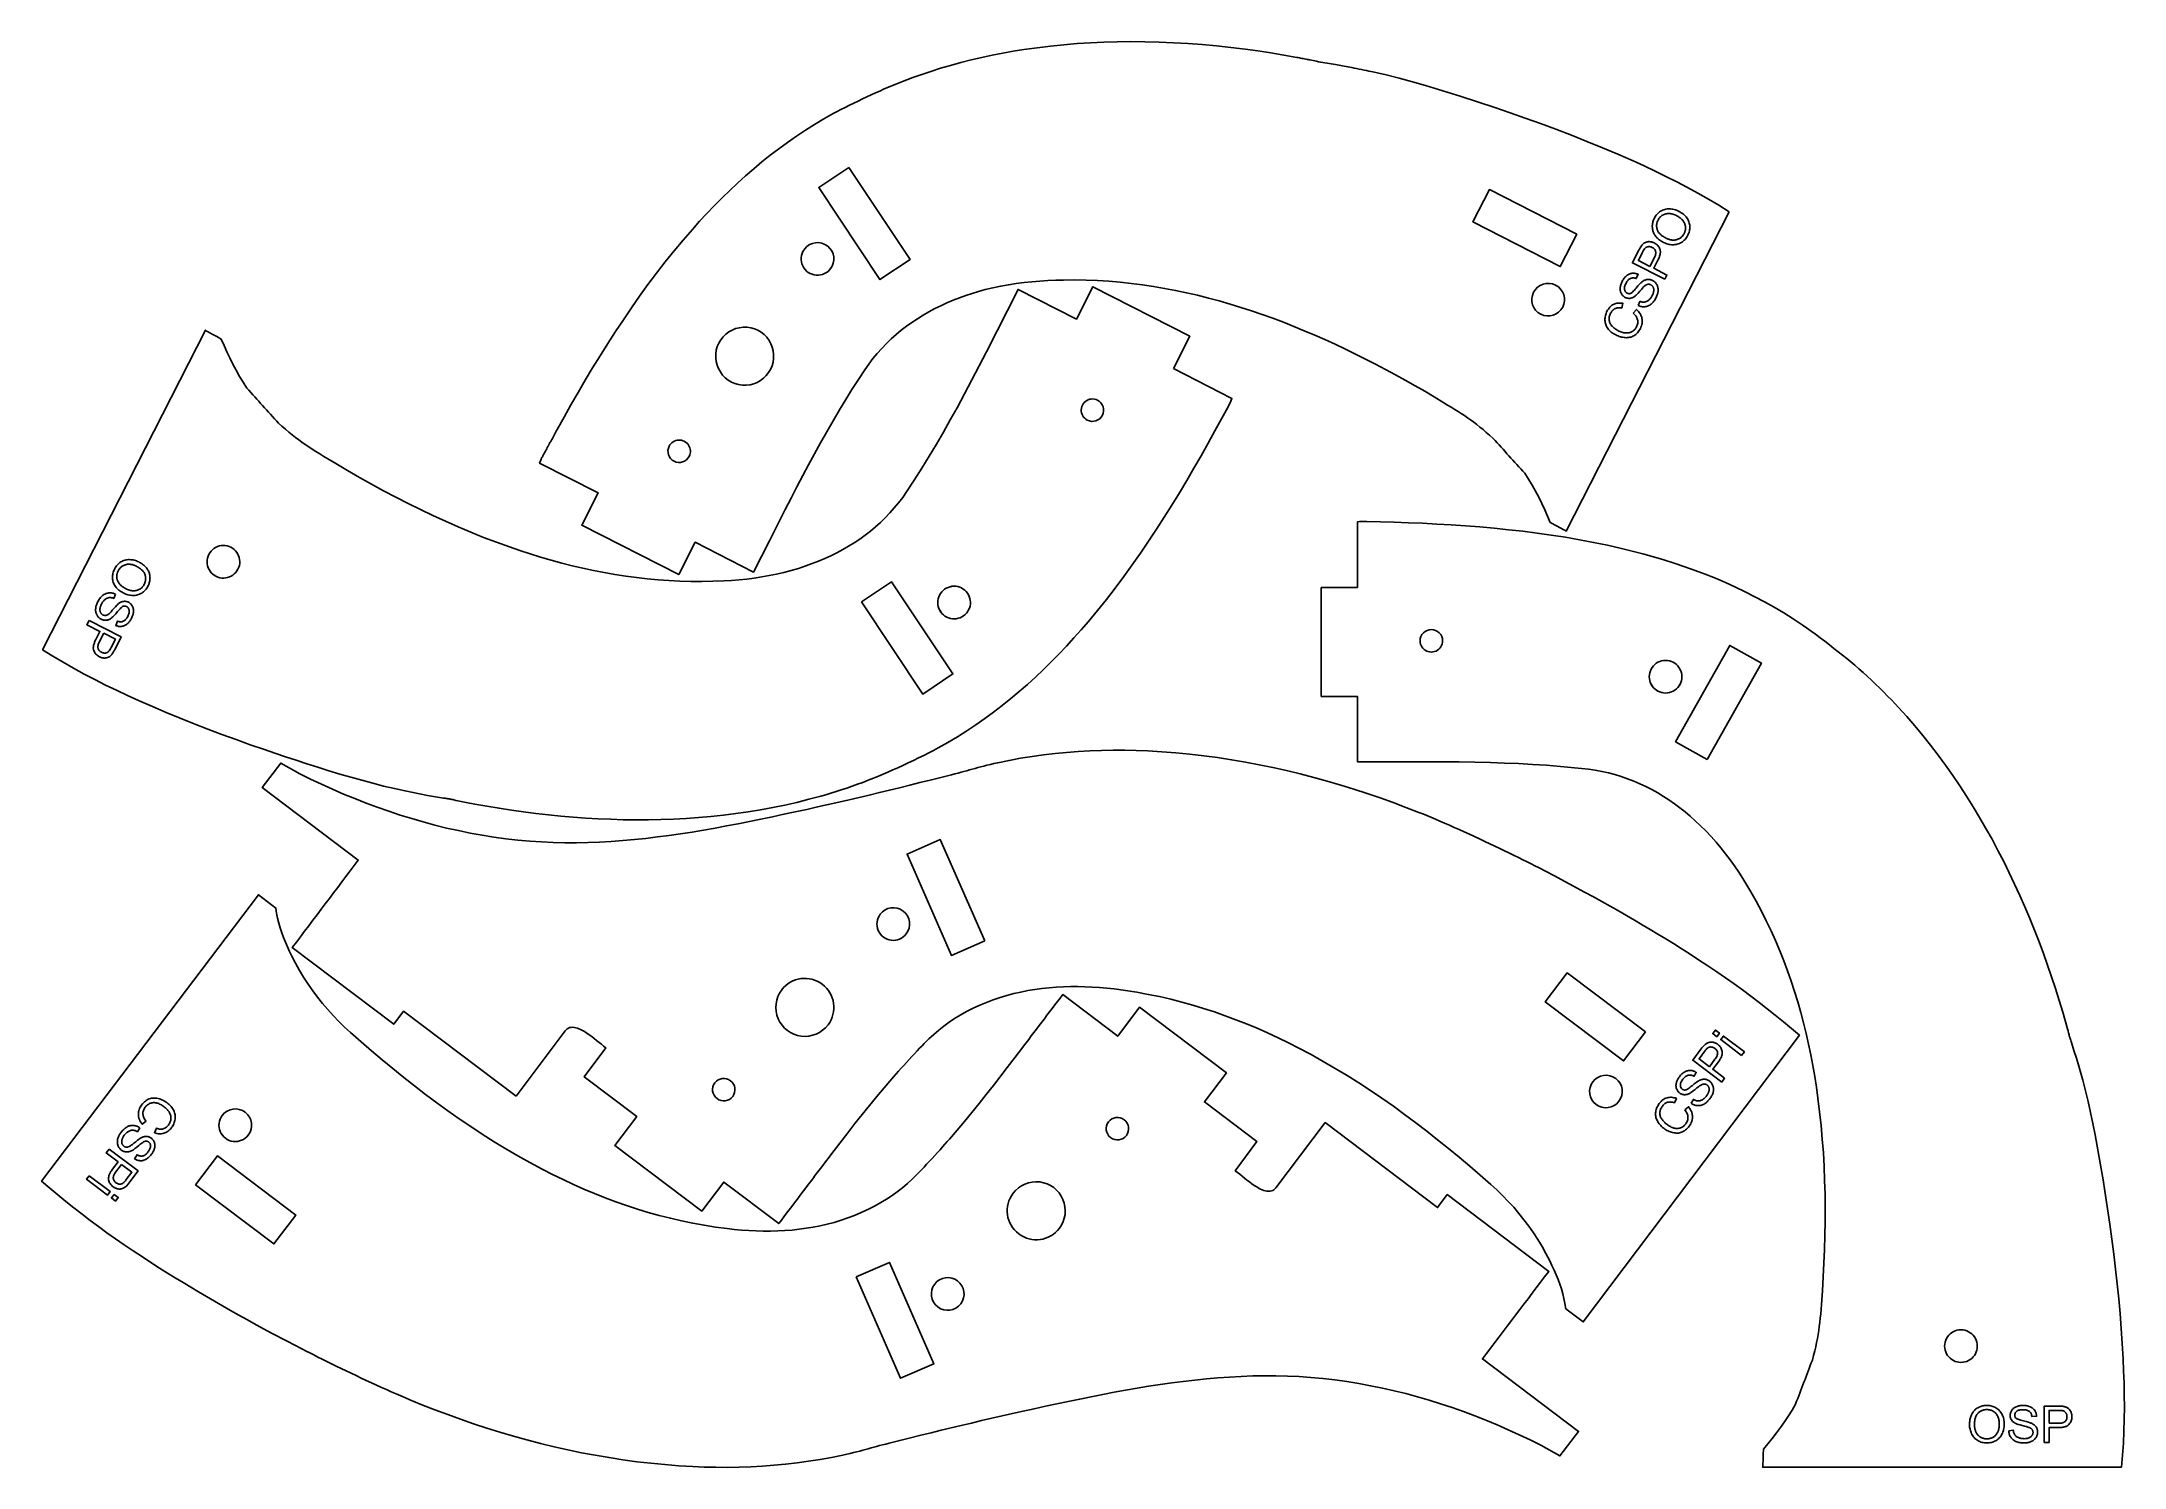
# Model space of a CAD drawing. Extents: x -297 to 277, y -197 to 196.
import ezdxf

# ---------------------------------------------------------------- set-up
doc = ezdxf.new("R2010")
doc.units = 0
doc.layers.add('3MM_MATERIAL', color=18, linetype='CONTINUOUS')
doc.layers.add('TEXT_ONLY', color=1, linetype='CONTINUOUS')

msp = doc.modelspace()

# ---------------------------------------------------------------- linework, layer by layer
at = {"layer": '3MM_MATERIAL'}
for points in [[(167.66, 149.04), (164.85, 150.81), (161.99, 152.51), (159.1, 154.15), (156.18, 155.74), (153.24, 157.28), (150.27, 158.77), (147.28, 160.22), (144.27, 161.64), (141.24, 163.02), (137.02, 164.88), (132.78, 166.68), (128.51, 168.43), (124.22, 170.13), (119.92, 171.77), (115.73, 173.32), (111.52, 174.83), (107.3, 176.3), (103.08, 177.74), (98.33, 179.33), (93.57, 180.88), (88.79, 182.38), (83.99, 183.82), (80.38, 184.85), (76.76, 185.82), (73.12, 186.74), (69.47, 187.59), (68.94, 187.7), (68.35, 187.83), (67.73, 187.96), (67.07, 188.1), (66.39, 188.24), (65.71, 188.38), (65.03, 188.51), (64.37, 188.64), (63.74, 188.77), (63.15, 188.88), (62.62, 188.98), (59.18, 189.58), (55.73, 190.14), (55.12, 190.25), (54.52, 190.38), (53.93, 190.52), (53.03, 190.71), (52.13, 190.89), (51.94, 190.92), (51.69, 190.97), (51.39, 191.03), (51.06, 191.1), (50.7, 191.17), (50.32, 191.24), (49.95, 191.31), (49.59, 191.38), (49.25, 191.45), (48.95, 191.51), (48.71, 191.56), (48.52, 191.59), (44.96, 192.23), (41.4, 192.82), (37.83, 193.36), (34.26, 193.86), (30.33, 194.34), (26.4, 194.76), (22.47, 195.12), (18.52, 195.41), (14.58, 195.64), (10.63, 195.8), (6.69, 195.9), (2.75, 195.92), (-0.95, 195.88), (-4.64, 195.78), (-8.34, 195.61), (-12.03, 195.38), (-15.71, 195.07), (-19.39, 194.69), (-23.06, 194.25), (-26.72, 193.73), (-29.61, 193.26), (-32.51, 192.74), (-35.42, 192.17), (-38.32, 191.55), (-41.21, 190.88), (-44.06, 190.15), (-46.89, 189.39), (-49.66, 188.57), (-52.38, 187.71), (-53.99, 187.18), (-55.62, 186.62), (-57.27, 186.03), (-58.93, 185.42), (-60.58, 184.78), (-62.21, 184.13), (-63.8, 183.47), (-65.34, 182.79), (-66.44, 182.3), (-67.58, 181.78), (-68.75, 181.24), (-69.95, 180.69), (-71.16, 180.12), (-72.38, 179.55), (-73.59, 178.97), (-74.79, 178.38), (-75.96, 177.8), (-77.1, 177.22), (-78.19, 176.65), (-79.22, 176.09), (-81.84, 174.62), (-84.4, 173.08), (-86.92, 171.49), (-89.4, 169.85), (-91.83, 168.15), (-94.23, 166.41), (-96.58, 164.61), (-98.89, 162.76), (-101.16, 160.87), (-103.39, 158.93), (-105.59, 156.95), (-107.75, 154.92), (-109.88, 152.85), (-111.97, 150.74), (-114.04, 148.59), (-116.07, 146.4), (-118.07, 144.17), (-120.61, 141.23), (-123.11, 138.23), (-125.56, 135.18), (-127.96, 132.08), (-130.31, 128.94), (-132.61, 125.75), (-134.87, 122.53), (-137.09, 119.27), (-139.27, 115.98), (-141.4, 112.67), (-143.5, 109.33), (-145.56, 105.97), (-147.58, 102.6), (-149.56, 99.21), (-151.52, 95.81), (-153.44, 92.41), (-155.33, 89.01), (-155.49, 88.7), (-155.68, 88.37), (-155.87, 88.02), (-156.07, 87.66), (-156.27, 87.29), (-156.47, 86.92), (-156.66, 86.56), (-156.84, 86.22), (-157.02, 85.91), (-157.17, 85.62), (-157.31, 85.37), (-157.42, 85.17), (-157.5, 85.02), (-157.55, 84.92), (-157.59, 84.84), (-157.67, 84.7), (-157.77, 84.51), (-157.9, 84.27), (-158.05, 84), (-158.21, 83.7), (-158.39, 83.38), (-158.56, 83.05), (-158.75, 82.71), (-158.93, 82.38), (-159.1, 82.06), (-159.26, 81.75), (-159.41, 81.48), (-159.53, 81.24), (-159.63, 81.05), (-159.71, 80.9), (-159.74, 80.82), (-159.92, 80.39), (-160.18, 79.74), (-144.02, 71.51), (-148.56, 62.6), (-121.83, 48.98), (-117.29, 57.89), (-101.24, 49.71), (-96.85, 58.33), (-92.47, 66.95), (-90.85, 70.1), (-89.24, 73.2), (-87.64, 76.27), (-86.02, 79.3), (-84.39, 82.32), (-82.73, 85.33), (-81.03, 88.35), (-79.29, 91.38), (-77.49, 94.43), (-75.8, 97.23), (-74.07, 100.01), (-72.3, 102.76), (-70.5, 105.49), (-69.42, 107.04), (-68.29, 108.53), (-67.1, 109.96), (-65.87, 111.34), (-64.59, 112.67), (-63.26, 113.95), (-61.89, 115.17), (-60.48, 116.34), (-59.03, 117.46), (-57.54, 118.53), (-56.02, 119.55), (-54.46, 120.52), (-52.87, 121.44), (-51.24, 122.31), (-49.59, 123.13), (-47.91, 123.9), (-46.21, 124.63), (-44.48, 125.3), (-42.73, 125.94), (-40.96, 126.52), (-39.17, 127.06), (-37.37, 127.55), (-35.23, 128.07), (-33.09, 128.52), (-30.95, 128.91), (-28.79, 129.24), (-26.63, 129.51), (-24.46, 129.74), (-22.29, 129.92), (-20.11, 130.05), (-17.93, 130.15), (-15.74, 130.21), (-12.61, 130.23), (-9.48, 130.18), (-6.37, 130.06), (-3.27, 129.87), (-0.17, 129.61), (2.91, 129.28), (5.98, 128.88), (9.05, 128.43), (12.1, 127.91), (15.14, 127.33), (18.16, 126.69), (21.18, 125.99), (24.18, 125.24), (27.17, 124.43), (30.15, 123.58), (33.11, 122.67), (36.06, 121.71), (39, 120.71), (41.92, 119.65), (44.83, 118.56), (47.72, 117.42), (50.59, 116.24), (53.46, 115.03), (56.3, 113.77), (59.13, 112.48), (61.94, 111.16), (64.73, 109.8), (67.51, 108.41), (70.27, 106.99), (73.01, 105.55), (75.73, 104.08), (78.44, 102.58), (81.13, 101.06), (83.79, 99.52), (86.44, 97.96), (89.07, 96.39), (90.11, 95.75), (91.1, 95.14), (92.06, 94.55), (92.98, 93.97), (93.87, 93.39), (94.74, 92.81), (95.6, 92.22), (96.45, 91.62), (97.29, 91.01), (98.14, 90.36), (99, 89.68), (99.87, 88.97), (100.77, 88.21), (101.69, 87.4), (102.66, 86.54, -0.000018), (111.35, 76.92), (112.39, 75.31), (113.37, 73.67), (114.31, 72.01), (115.2, 70.32), (116.04, 68.6), (116.86, 66.88), (117.64, 65.13), (118.41, 63.38), (120.26, 62.37), (122.12, 61.36), (122.39, 61.2), (122.66, 61.03), (122.77, 60.93)], [(-87.59, 138.07, -1), (-79.57, 133.98, -1)], [(14.51, 105.81), (30.67, 97.58), (30.46, 97.04), (30.23, 96.5), (29.92, 95.88), (29.59, 95.26), (27.79, 91.94), (25.98, 88.62), (24.08, 85.19), (22.16, 81.77), (20.19, 78.35), (18.2, 74.94), (16.17, 71.55), (14.1, 68.17), (12, 64.81), (9.85, 61.48), (7.67, 58.17), (5.44, 54.89), (3.17, 51.65), (0.85, 48.45), (-1.51, 45.29), (-3.92, 42.17), (-6.38, 39.11), (-8.9, 36.09), (-10.88, 33.79), (-12.9, 31.52), (-14.95, 29.29), (-17.04, 27.09), (-19.15, 24.94), (-21.31, 22.83), (-23.5, 20.76), (-25.72, 18.73), (-27.99, 16.75), (-30.29, 14.82), (-32.64, 12.94), (-35.03, 11.1), (-37.46, 9.32), (-39.93, 7.59), (-42.45, 5.92), (-45.01, 4.29), (-47.63, 2.73), (-50.29, 1.23), (-51.57, 0.54), (-52.9, -0.16), (-54.29, -0.85), (-55.71, -1.55), (-57.15, -2.24), (-58.59, -2.92), (-60.03, -3.59), (-61.45, -4.24), (-62.83, -4.87), (-64.16, -5.47), (-65.44, -6.04), (-66.78, -6.6), (-68.17, -7.16), (-69.6, -7.72), (-71.06, -8.28), (-72.54, -8.82), (-74.04, -9.35), (-75.53, -9.86), (-77.01, -10.36), (-78.47, -10.83), (-79.9, -11.27), (-81.29, -11.69), (-82.62, -12.07), (-85.92, -12.96), (-89.24, -13.79), (-92.57, -14.54), (-95.93, -15.22), (-99.31, -15.84), (-102.69, -16.4), (-106.1, -16.88), (-109.51, -17.31), (-112.94, -17.67), (-116.38, -17.97), (-119.82, -18.22), (-123.27, -18.4), (-126.72, -18.52), (-130.18, -18.59), (-133.64, -18.61), (-137.1, -18.57), (-140.55, -18.47), (-144.01, -18.33), (-147.46, -18.13), (-150.9, -17.89), (-154.33, -17.59), (-157.76, -17.25), (-161.17, -16.87), (-164.58, -16.43), (-167.96, -15.96), (-171.34, -15.44), (-174.69, -14.87), (-178.03, -14.27), (-180.37, -13.82), (-182.72, -13.36), (-183.26, -13.24), (-183.79, -13.12), (-184.11, -13.04), (-184.39, -12.98), (-184.62, -12.93), (-184.83, -12.89), (-185.03, -12.86), (-185.23, -12.82), (-185.43, -12.79), (-185.66, -12.75), (-185.93, -12.71), (-186.24, -12.66), (-186.62, -12.6), (-188.83, -12.24), (-191.04, -11.86), (-193.25, -11.45), (-197.24, -10.64), (-200.18, -10), (-203.16, -9.29), (-206.16, -8.53), (-209.18, -7.72), (-212.21, -6.87), (-215.24, -5.99), (-218.27, -5.07), (-221.29, -4.13), (-224.29, -3.17), (-227.27, -2.2), (-230.21, -1.22), (-233.11, -0.24), (-235.97, 0.73), (-239.93, 2.1), (-243.85, 3.5), (-247.73, 4.92), (-251.59, 6.36), (-255.43, 7.85), (-259.25, 9.38), (-263.07, 10.96), (-266.91, 12.6), (-270.75, 14.3), (-273.78, 15.68), (-276.79, 17.09), (-279.78, 18.55), (-282.75, 20.04), (-285.69, 21.58), (-288.61, 23.16), (-291.5, 24.81), (-294.35, 26.51), (-297.17, 28.27), (-252.28, 116.39), (-252.17, 116.29), (-251.96, 116.15), (-251.74, 116.02), (-250.45, 115.32), (-249.18, 114.63), (-247.92, 113.94), (-247.15, 112.18), (-246.37, 110.44), (-245.55, 108.71), (-244.7, 107), (-243.82, 105.31), (-242.88, 103.65), (-241.9, 102.01), (-240.86, 100.4, 0.000018), (-232.17, 90.78), (-231.18, 89.89), (-230.22, 89.06), (-229.29, 88.28), (-228.38, 87.54), (-227.48, 86.83), (-226.58, 86.15), (-225.68, 85.49), (-224.75, 84.85), (-223.81, 84.21), (-222.83, 83.57), (-221.81, 82.92), (-220.74, 82.25), (-219.62, 81.56), (-216.38, 79.61), (-213.11, 77.68), (-209.82, 75.79), (-206.51, 73.93), (-203.17, 72.12), (-199.8, 70.34), (-196.41, 68.6), (-193, 66.91), (-189.57, 65.27), (-186.11, 63.68), (-182.63, 62.15), (-179.13, 60.67), (-175.61, 59.26), (-172.07, 57.9), (-168.51, 56.61), (-165.64, 55.63), (-162.77, 54.7), (-159.88, 53.81), (-156.98, 52.97), (-154.08, 52.18), (-151.16, 51.44), (-148.24, 50.75), (-145.3, 50.12), (-142.36, 49.55), (-139.41, 49.03), (-136.45, 48.57), (-133.48, 48.17), (-130.5, 47.83), (-127.51, 47.55), (-124.51, 47.34), (-121.51, 47.19), (-118.49, 47.1), (-115.47, 47.09), (-112.44, 47.14), (-109.4, 47.27), (-107.27, 47.4), (-105.17, 47.57), (-103.08, 47.78), (-101.02, 48.04), (-98.96, 48.34), (-96.92, 48.7), (-94.89, 49.12), (-92.86, 49.59), (-90.83, 50.12), (-88.81, 50.72), (-86.78, 51.38), (-85.03, 52.01), (-83.3, 52.69), (-81.59, 53.42), (-79.91, 54.19), (-78.25, 55.02), (-76.63, 55.89), (-75.04, 56.81), (-73.48, 57.78), (-71.95, 58.79), (-70.46, 59.86), (-69.01, 60.98), (-67.6, 62.16), (-66.24, 63.38), (-64.91, 64.65), (-63.63, 65.98), (-62.4, 67.36), (-61.22, 68.8), (-60.08, 70.28), (-59.01, 71.83), (-56.89, 75.04), (-54.82, 78.3), (-52.8, 81.6), (-50.82, 84.92), (-48.88, 88.26), (-46.99, 91.62), (-45.12, 95), (-43.06, 98.82), (-41.03, 102.65), (-39.03, 106.51), (-37.04, 110.37), (-28.27, 127.61), (-12.22, 119.43), (-7.68, 128.34), (19.05, 114.72)], [(113.8, 126.83, -1), (121.82, 122.74, -1)], [(-110.77, 112.84, 1), (-96.52, 105.58, 1)], [(-10.56, 95.73), (-10.33, 96.11), (-10.05, 96.45), (-9.73, 96.75), (-9.37, 96.99), (-8.98, 97.19), (-8.56, 97.33), (-8.12, 97.4), (-7.68, 97.42), (-7.24, 97.37), (-6.81, 97.26), (-6.4, 97.08, -0.414214), (-5.05, 92.92, -0.414214), (-9.21, 91.57), (-9.59, 91.8), (-9.93, 92.08), (-10.22, 92.4), (-10.47, 92.76), (-10.66, 93.15), (-10.81, 93.58), (-10.88, 94.02), (-10.89, 94.46), (-10.84, 94.9), (-10.73, 95.32)], [(-124.46, 84.4, 1), (-118.95, 81.59, 1)], [(65.25, 45.41), (65.25, 63.54), (65.83, 63.6), (66.41, 63.64), (67.11, 63.64), (67.81, 63.63), (71.58, 63.53), (75.36, 63.43), (79.28, 63.3), (83.2, 63.13), (87.14, 62.94), (91.08, 62.7), (95.03, 62.44), (98.98, 62.13), (102.93, 61.78), (106.87, 61.38), (110.81, 60.93), (114.74, 60.44), (118.66, 59.88), (122.56, 59.27), (126.45, 58.6), (130.32, 57.87), (134.17, 57.07), (138, 56.2), (140.95, 55.48), (143.89, 54.71), (146.81, 53.89), (149.71, 53.03), (152.59, 52.12), (155.45, 51.16), (158.29, 50.15), (161.11, 49.09), (163.9, 47.97), (166.67, 46.79), (169.41, 45.56), (172.13, 44.26), (174.82, 42.91), (177.48, 41.49), (180.12, 40), (182.73, 38.45), (185.31, 36.84), (187.85, 35.15), (189.05, 34.32), (190.28, 33.44), (191.53, 32.53), (192.79, 31.58), (194.06, 30.61), (195.32, 29.63), (196.57, 28.65), (197.79, 27.69), (198.98, 26.74), (200.12, 25.82), (201.2, 24.94), (202.31, 24.01), (203.45, 23.03), (204.6, 22), (205.75, 20.95), (206.91, 19.88), (208.06, 18.79), (209.19, 17.69), (210.31, 16.59), (211.39, 15.51), (212.43, 14.44), (213.44, 13.39), (214.38, 12.38), (216.68, 9.84), (218.91, 7.26), (221.1, 4.63), (223.23, 1.95), (225.32, -0.78), (227.35, -3.55), (229.33, -6.36), (231.26, -9.21), (233.14, -12.1), (234.97, -15.02), (236.74, -17.98), (238.47, -20.97), (240.15, -23.99), (241.78, -27.04), (243.37, -30.11), (244.9, -33.21), (246.39, -36.33), (247.83, -39.48), (249.22, -42.64), (250.56, -45.82), (251.86, -49.01), (253.11, -52.22), (254.31, -55.44), (255.47, -58.67), (256.59, -61.9), (257.66, -65.14), (258.68, -68.39), (259.66, -71.63), (260.32, -73.93), (260.97, -76.23), (261.11, -76.76), (261.25, -77.29), (261.33, -77.61), (261.4, -77.88), (261.46, -78.12), (261.52, -78.32), (261.57, -78.51), (261.63, -78.71), (261.7, -78.91), (261.77, -79.13), (261.85, -79.38), (261.95, -79.68), (262.07, -80.04), (262.75, -82.18), (263.41, -84.32), (264.05, -86.48), (265.14, -90.39), (265.9, -93.31), (266.63, -96.29), (267.31, -99.31), (267.96, -102.36), (268.58, -105.45), (269.17, -108.55), (269.73, -111.67), (270.26, -114.79), (270.77, -117.9), (271.26, -120.99), (271.72, -124.05), (272.17, -127.08), (272.59, -130.07), (273.17, -134.22), (273.71, -138.35), (274.21, -142.45), (274.67, -146.55), (275.08, -150.64), (275.45, -154.74), (275.78, -158.87), (276.06, -163.02), (276.29, -167.22), (276.44, -170.54), (276.54, -173.87), (276.61, -177.19), (276.63, -180.51), (276.59, -183.84), (276.5, -187.16), (276.35, -190.48), (276.13, -193.79), (275.84, -197.11), (176.95, -197.11), (176.99, -196.97), (177.01, -196.72), (177.02, -196.46), (177.07, -195), (177.1, -193.56), (177.15, -192.11), (178.37, -190.63), (179.56, -189.14), (180.73, -187.63), (181.87, -186.1), (182.97, -184.54), (184.03, -182.95), (185.05, -181.33), (186.01, -179.68, 0.000018), (190.63, -167.56), (190.97, -166.28), (191.28, -165.05), (191.56, -163.87), (191.8, -162.72), (192.02, -161.6), (192.22, -160.49), (192.4, -159.38), (192.55, -158.27), (192.69, -157.13), (192.82, -155.97), (192.94, -154.77), (193.05, -153.51), (193.15, -152.2), (193.42, -148.42), (193.65, -144.64), (193.84, -140.85), (193.99, -137.05), (194.1, -133.25), (194.15, -129.44), (194.16, -125.64), (194.12, -121.83), (194.02, -118.03), (193.87, -114.23), (193.66, -110.43), (193.38, -106.64), (193.05, -102.86), (192.64, -99.09), (192.17, -95.33), (191.75, -92.33), (191.28, -89.35), (190.76, -86.37), (190.19, -83.41), (189.58, -80.46), (188.91, -77.53), (188.19, -74.61), (187.42, -71.71), (186.6, -68.83), (185.72, -65.96), (184.79, -63.11), (183.8, -60.28), (182.75, -57.48), (181.64, -54.69), (180.47, -51.92), (179.24, -49.17), (177.94, -46.45), (176.58, -43.75), (175.16, -41.07), (173.67, -38.42), (172.59, -36.59), (171.48, -34.79), (170.34, -33.03), (169.18, -31.3), (167.97, -29.61), (166.72, -27.96), (165.43, -26.33), (164.09, -24.74), (162.7, -23.18), (161.24, -21.64), (159.73, -20.14), (158.37, -18.86), (156.98, -17.63), (155.56, -16.44), (154.11, -15.29), (152.62, -14.19), (151.11, -13.14), (149.57, -12.14), (148, -11.19), (146.4, -10.29), (144.77, -9.45), (143.11, -8.67), (141.43, -7.94), (139.72, -7.28), (137.98, -6.68), (136.21, -6.14), (134.43, -5.67), (132.61, -5.27), (130.77, -4.93), (128.91, -4.67), (125.08, -4.24), (121.24, -3.88), (117.38, -3.57), (113.53, -3.32), (109.67, -3.11), (105.81, -2.95), (101.96, -2.82), (97.62, -2.72), (93.28, -2.65), (88.94, -2.61), (84.59, -2.6), (65.25, -2.61), (65.25, 15.41), (55.25, 15.41), (55.25, 45.41)], [(85.61, 27.64), (85.17, 27.67), (84.74, 27.77), (84.33, 27.92), (83.95, 28.13), (83.6, 28.39), (83.28, 28.7), (83.02, 29.05), (82.81, 29.44), (82.65, 29.85), (82.55, 30.29), (82.52, 30.74, -0.414214), (85.61, 33.83, -0.414214), (88.71, 30.74), (88.68, 30.29), (88.58, 29.87), (88.43, 29.46), (88.22, 29.07), (87.96, 28.72), (87.64, 28.4), (87.28, 28.13), (86.9, 27.92), (86.48, 27.77), (86.06, 27.67)], [(-166.67, -94.77), (-197.67, -71.39), (-200.36, -74.96), (-228.35, -53.85, -0.000045), (-210.14, -29.69), (-236.64, -9.72), (-231.54, -2.96), (-226.26, -5.92), (-223.28, -7.39), (-220.27, -8.81), (-217.24, -10.18), (-214.19, -11.51), (-211.11, -12.77), (-208.01, -13.99), (-204.9, -15.15), (-201.76, -16.25), (-198.61, -17.3), (-195.43, -18.29), (-192.24, -19.21), (-189.03, -20.07), (-185.8, -20.87), (-182.56, -21.6), (-179.31, -22.26), (-176.04, -22.85), (-172.75, -23.37), (-169.45, -23.82), (-166.14, -24.2), (-162.82, -24.5), (-159.61, -24.71), (-156.41, -24.85), (-153.21, -24.92), (-150.01, -24.93), (-146.81, -24.87), (-143.62, -24.75), (-140.43, -24.57), (-137.23, -24.33), (-134.05, -24.05), (-130.86, -23.72), (-127.68, -23.34), (-124.5, -22.92), (-121.32, -22.46), (-118.14, -21.97), (-114.97, -21.44), (-111.8, -20.88), (-108.63, -20.3), (-105.47, -19.69), (-102.31, -19.07), (-99.15, -18.42), (-96, -17.76), (-92.85, -17.09), (-89.7, -16.41), (-86.55, -15.73), (-83.56, -15.07), (-80.62, -14.41), (-77.73, -13.75), (-74.89, -13.1), (-72.08, -12.44), (-69.29, -11.77), (-66.52, -11.11), (-63.75, -10.43), (-60.97, -9.75), (-58.17, -9.06), (-55.34, -8.36), (-52.48, -7.64), (-49.58, -6.92), (-46.61, -6.18), (-45.7, -5.94), (-44.83, -5.72), (-44, -5.5), (-43.2, -5.28), (-42.42, -5.06), (-41.66, -4.85), (-40.9, -4.64), (-40.14, -4.43), (-39.36, -4.22), (-38.56, -4), (-37.73, -3.79), (-36.86, -3.57), (-35.93, -3.34), (-34.95, -3.12), (-33.9, -2.88), (-30.76, -2.23), (-27.61, -1.65), (-24.45, -1.14), (-21.27, -0.69), (-18.09, -0.32), (-14.91, -0.02), (-11.71, 0.23), (-8.52, 0.4), (-5.32, 0.52), (-2.11, 0.57), (1.09, 0.56), (4.29, 0.5), (7.5, 0.37), (11.35, 0.15), (15.21, -0.15), (19.05, -0.51), (22.89, -0.96), (26.72, -1.47), (30.54, -2.05), (34.35, -2.7), (38.15, -3.41), (41.94, -4.19), (45.71, -5.04), (49.46, -5.95), (53.2, -6.91), (56.93, -7.94), (60.63, -9.03), (64.29, -10.17), (67.9, -11.35), (71.49, -12.58), (75.06, -13.86), (78.62, -15.18), (82.18, -16.55), (83.24, -16.97), (84.35, -17.42), (85.52, -17.9), (86.73, -18.41), (87.98, -18.95), (89.27, -19.51), (90.59, -20.09), (91.94, -20.69), (93.31, -21.31), (94.7, -21.94), (96.1, -22.58), (97.51, -23.23), (98.91, -23.89), (100.32, -24.55), (101.71, -25.21), (103.1, -25.87), (104.46, -26.52), (105.8, -27.17), (107.12, -27.8), (108.4, -28.43), (109.64, -29.04), (110.84, -29.63), (111.99, -30.21), (113.09, -30.76), (114.13, -31.29), (115.11, -31.79), (119.38, -34), (123.63, -36.25), (127.86, -38.53), (130.27, -39.85), (132.62, -41.16), (134.93, -42.45), (137.19, -43.72), (139.41, -44.99), (141.6, -46.26), (143.77, -47.53), (145.92, -48.81), (148.07, -50.11), (150.21, -51.41), (152.36, -52.75), (154.52, -54.1), (156.7, -55.49), (159.29, -57.17), (161.81, -58.84), (164.28, -60.5), (166.69, -62.17), (169.06, -63.84), (171.39, -65.52), (173.68, -67.22), (175.94, -68.94), (178.19, -70.68), (180.42, -72.45), (182.64, -74.26), (184.86, -76.11), (187.08, -78), (127.47, -157.05), (122.66, -153.4), (122.45, -152), (122.17, -150.62), (121.83, -149.26), (121.45, -147.93), (121.01, -146.61), (120.53, -145.32), (120.01, -144.03), (119.45, -142.75), (118.86, -141.47), (118.24, -140.19), (117.21, -138.19), (116.12, -136.24), (114.96, -134.33), (113.75, -132.46), (112.47, -130.64), (111.14, -128.86), (109.75, -127.13), (108.31, -125.44), (106.81, -123.79), (105.25, -122.19), (103.64, -120.63), (101.98, -119.12), (99.11, -116.6), (96.21, -114.1), (93.28, -111.63), (90.33, -109.2), (87.35, -106.8), (84.35, -104.43), (81.31, -102.11), (78.24, -99.82), (75.14, -97.58), (72.01, -95.39), (68.85, -93.24), (65.65, -91.15), (62.41, -89.11), (59.14, -87.13), (55.83, -85.2), (52.48, -83.34), (49.1, -81.54), (46.25, -80.1), (43.38, -78.71), (40.5, -77.37), (37.61, -76.09), (34.7, -74.87), (31.77, -73.71), (28.82, -72.61), (25.85, -71.57), (22.86, -70.6), (19.86, -69.69), (16.83, -68.85), (13.77, -68.07), (10.7, -67.36), (7.6, -66.73), (4.48, -66.16), (1.33, -65.67), (-1.85, -65.25), (-3.85, -65.03), (-5.85, -64.85), (-7.85, -64.71), (-9.85, -64.62), (-11.84, -64.58), (-13.83, -64.58), (-15.81, -64.63), (-17.79, -64.73), (-19.76, -64.89), (-21.72, -65.1), (-23.68, -65.37), (-25.62, -65.69), (-27.55, -66.08), (-29.47, -66.52), (-31.38, -67.03), (-33.27, -67.61), (-35.15, -68.25), (-37.01, -68.95), (-38.85, -69.73), (-40.68, -70.58), (-42.49, -71.5), (-44.27, -72.5), (-45.81, -73.43), (-47.31, -74.43), (-48.76, -75.48), (-50.17, -76.6), (-51.54, -77.76), (-52.87, -78.98), (-54.15, -80.24), (-54.77, -80.88), (-55.43, -81.58), (-56.12, -82.31), (-56.84, -83.08), (-57.58, -83.87), (-58.32, -84.68), (-59.06, -85.5), (-59.8, -86.31), (-60.52, -87.11), (-61.22, -87.9), (-61.89, -88.65), (-62.52, -89.37), (-63.11, -90.04), (-65.2, -92.49), (-67.26, -94.93), (-69.27, -97.37), (-71.27, -99.83), (-73.25, -102.32), (-75.24, -104.87), (-79.01, -109.78), (-82.74, -114.71, 0.000222), (-94.25, -129.93), (-109.43, -118.48), (-115.45, -126.47), (-139.4, -108.4), (-133.38, -100.42), (-147.86, -89.5), (-141.92, -81.45), (-142.53, -80.99), (-143.15, -80.49), (-143.79, -79.97), (-144.45, -79.43), (-145.12, -78.9), (-145.8, -78.38), (-146.48, -77.87), (-147.16, -77.4), (-147.83, -76.98), (-148.5, -76.6), (-148.91, -76.4), (-149.33, -76.21), (-149.76, -76.05), (-150.19, -75.92), (-150.63, -75.83), (-151.08, -75.79), (-151.51, -75.82), (-151.89, -75.9), (-152.25, -76.04), (-152.56, -76.24), (-152.85, -76.49), (-153.1, -76.78)], [(56.35, -102.07), (87.32, -125.51), (90.02, -121.94), (117.97, -143.1, -0.000045), (99.71, -167.22), (126.18, -187.24), (121.07, -193.99), (115.79, -191.02), (112.81, -189.55), (109.81, -188.12), (106.78, -186.75), (103.73, -185.42), (100.66, -184.14), (97.56, -182.92), (94.45, -181.76), (91.31, -180.65), (88.16, -179.6), (84.99, -178.61), (81.8, -177.68), (78.59, -176.81), (75.36, -176.01), (72.12, -175.27), (68.87, -174.61), (65.6, -174.01), (62.31, -173.48), (59.02, -173.03), (55.71, -172.64), (52.38, -172.34), (49.18, -172.12), (45.98, -171.97), (42.78, -171.9), (39.58, -171.89), (36.38, -171.94), (33.18, -172.06), (29.99, -172.23), (26.8, -172.46), (23.61, -172.74), (20.43, -173.06), (17.24, -173.43), (14.06, -173.85), (10.88, -174.3), (7.7, -174.79), (4.53, -175.31), (1.36, -175.86), (-1.81, -176.44), (-4.97, -177.04), (-8.14, -177.67), (-11.29, -178.31), (-14.45, -178.96), (-17.6, -179.62), (-20.75, -180.3), (-23.9, -180.98), (-26.9, -181.63), (-29.83, -182.28), (-32.72, -182.93), (-35.56, -183.59), (-38.37, -184.24), (-41.16, -184.9), (-43.94, -185.56), (-46.71, -186.23), (-49.49, -186.91), (-52.29, -187.6), (-55.12, -188.29), (-57.98, -189), (-60.89, -189.72), (-63.85, -190.46), (-64.77, -190.69), (-65.64, -190.91), (-66.47, -191.14), (-67.27, -191.35), (-68.04, -191.57), (-68.81, -191.78), (-69.57, -191.99), (-70.33, -192.2), (-71.11, -192.41), (-71.91, -192.62), (-72.74, -192.83), (-73.61, -193.05), (-74.54, -193.27), (-75.52, -193.5), (-76.57, -193.73), (-79.71, -194.38), (-82.86, -194.96), (-86.03, -195.46), (-89.2, -195.9), (-92.38, -196.26), (-95.57, -196.57), (-98.76, -196.8), (-101.96, -196.97), (-105.16, -197.08), (-108.36, -197.13), (-111.57, -197.11), (-114.77, -197.04), (-117.97, -196.91), (-121.83, -196.69), (-125.68, -196.38), (-129.53, -196.01), (-133.36, -195.56), (-137.19, -195.04), (-141.01, -194.45), (-144.82, -193.8), (-148.62, -193.08), (-152.4, -192.29), (-156.18, -191.44), (-159.93, -190.52), (-163.67, -189.55), (-167.39, -188.51), (-171.09, -187.42), (-174.75, -186.28), (-178.36, -185.09), (-181.94, -183.85), (-185.51, -182.57), (-189.07, -181.24), (-192.63, -179.86), (-193.69, -179.44), (-194.8, -178.99), (-195.96, -178.51), (-197.17, -177.99), (-198.43, -177.45), (-199.71, -176.89), (-201.04, -176.31), (-202.38, -175.7), (-203.75, -175.08), (-205.14, -174.45), (-206.54, -173.81), (-207.94, -173.15), (-209.35, -172.5), (-210.75, -171.84), (-212.15, -171.17), (-213.53, -170.51), (-214.89, -169.86), (-216.23, -169.21), (-217.55, -168.57), (-218.83, -167.94), (-220.07, -167.33), (-221.27, -166.73), (-222.42, -166.15), (-223.51, -165.6), (-224.55, -165.07), (-225.53, -164.57), (-229.79, -162.35), (-234.04, -160.1), (-238.27, -157.81), (-240.68, -156.48), (-243.03, -155.17), (-245.33, -153.88), (-247.59, -152.59), (-249.81, -151.32), (-252, -150.05), (-254.16, -148.77), (-256.32, -147.49), (-258.46, -146.19), (-260.6, -144.88), (-262.75, -143.55), (-264.9, -142.19), (-267.08, -140.79), (-269.67, -139.11), (-272.19, -137.44), (-274.65, -135.77), (-277.06, -134.1), (-279.42, -132.43), (-281.75, -130.74), (-284.04, -129.04), (-286.3, -127.31), (-288.54, -125.57), (-290.77, -123.79), (-292.99, -121.98), (-295.2, -120.13), (-297.42, -118.23), (-237.67, -39.29), (-232.87, -42.94), (-232.66, -44.35), (-232.39, -45.73), (-232.05, -47.08), (-231.67, -48.42), (-231.24, -49.73), (-230.76, -51.03), (-230.24, -52.32), (-229.68, -53.6), (-229.09, -54.88), (-228.48, -56.16), (-227.45, -58.16), (-226.36, -60.12), (-225.21, -62.03), (-224, -63.9), (-222.72, -65.72), (-221.4, -67.5), (-220.01, -69.24), (-218.57, -70.93), (-217.07, -72.58), (-215.52, -74.18), (-213.91, -75.74), (-212.25, -77.26), (-209.38, -79.79), (-206.49, -82.29), (-203.57, -84.76), (-200.62, -87.2), (-197.64, -89.61), (-194.64, -91.98), (-191.61, -94.31), (-188.54, -96.6), (-185.45, -98.84), (-182.32, -101.04), (-179.16, -103.19), (-175.96, -105.29), (-172.73, -107.34), (-169.47, -109.32), (-166.16, -111.25), (-162.82, -113.12), (-159.43, -114.93), (-156.59, -116.38), (-153.72, -117.77), (-150.85, -119.11), (-147.96, -120.4), (-145.05, -121.62), (-142.12, -122.79), (-139.17, -123.89), (-136.21, -124.94), (-133.22, -125.92), (-130.21, -126.83), (-127.18, -127.68), (-124.13, -128.46), (-121.06, -129.17), (-117.96, -129.82), (-114.84, -130.39), (-111.69, -130.89), (-108.51, -131.31), (-106.51, -131.53), (-104.51, -131.72), (-102.51, -131.86), (-100.52, -131.95), (-98.52, -132), (-96.53, -132), (-94.55, -131.95), (-92.57, -131.85), (-90.6, -131.7), (-88.64, -131.49), (-86.69, -131.23), (-84.74, -130.91), (-82.81, -130.52), (-80.89, -130.08), (-78.98, -129.58), (-77.09, -129.01), (-75.21, -128.37), (-73.35, -127.67), (-71.5, -126.89), (-69.68, -126.05), (-67.87, -125.13), (-66.08, -124.14), (-64.54, -123.2), (-63.04, -122.21), (-61.59, -121.16), (-60.17, -120.05), (-58.8, -118.88), (-57.47, -117.67), (-56.19, -116.41), (-55.57, -115.77), (-54.9, -115.08), (-54.21, -114.34), (-53.49, -113.57), (-52.76, -112.78), (-52.01, -111.97), (-51.27, -111.16), (-50.53, -110.35), (-49.81, -109.55), (-49.11, -108.76), (-48.44, -108.01), (-47.8, -107.29), (-47.22, -106.62), (-45.11, -104.18), (-43.06, -101.75), (-41.03, -99.31), (-39.04, -96.85), (-37.05, -94.36), (-35.05, -91.82), (-31.28, -86.92), (-27.53, -81.99, 0.000222), (-16, -66.79), (-0.84, -78.26), (5.19, -70.29), (29.11, -88.39), (23.08, -96.37), (37.54, -107.31), (31.59, -115.35), (32.19, -115.81), (32.81, -116.31), (33.45, -116.84), (34.11, -117.37), (34.78, -117.91), (35.46, -118.43), (36.14, -118.94), (36.82, -119.41), (37.49, -119.83), (38.16, -120.21), (38.57, -120.41), (38.98, -120.6), (39.41, -120.77), (39.85, -120.9), (40.29, -120.99), (40.74, -121.02), (41.16, -121), (41.55, -120.92), (41.9, -120.77), (42.22, -120.58), (42.5, -120.33), (42.76, -120.04)], [(-66.29, -44.63, 1), (-59.11, -50.05, 1)], [(-80.68, -75.13, 1), (-93.45, -65.5, 1)], [(-106.94, -94.86, -1), (-111.88, -91.13, -1)], [(137.32, -96.22, -1), (130.14, -90.8, -1)], [(-247.63, -100.1, -1), (-240.46, -105.53, -1)], [(-3.37, -101.88, -1), (1.56, -105.62, -1)], [(-29.67, -121.56, 1), (-16.91, -131.22, 1)], [(-44.1, -152.04, 1), (-51.28, -146.6, 1)]]:
    msp.add_lwpolyline(points, format="xyb", close=True, dxfattribs=at)
for points in [[(-74.93, 161.26), (-58.02, 135.87), (-66.35, 130.33), (-83.25, 155.72)], [(101.6, 155.12), (97.06, 146.21), (121.16, 133.93), (125.7, 142.84), (101.6, 155.12), (97.06, 146.21), (121.16, 133.93), (125.7, 142.84)], [(-251.33, 54.57), (-251.55, 54.07), (-251.71, 53.55), (-251.8, 53.01), (-251.82, 52.48), (-251.78, 51.94), (-251.68, 51.42), (-251.51, 50.9), (-251.29, 50.4), (-251, 49.94), (-250.67, 49.52), (-250.28, 49.14), (-249.84, 48.8), (-249.37, 48.52), (-248.85, 48.3), (-248.32, 48.14), (-247.78, 48.05), (-247.24, 48.03), (-246.71, 48.07), (-246.19, 48.18), (-245.68, 48.34), (-245.2, 48.56), (-244.74, 48.84), (-244.32, 49.18), (-243.94, 49.56), (-243.6, 50), (-243.31, 50.49), (-243.09, 51.01), (-242.93, 51.54), (-242.84, 52.08), (-242.82, 52.61), (-242.86, 53.15), (-242.97, 53.67), (-243.13, 54.17), (-243.35, 54.66), (-243.63, 55.11), (-243.97, 55.53), (-244.35, 55.92), (-244.79, 56.25), (-245.28, 56.54), (-245.78, 56.76), (-246.3, 56.91), (-246.83, 57), (-247.37, 57.03), (-247.91, 56.99), (-248.44, 56.89), (-248.97, 56.72), (-249.47, 56.49), (-249.93, 56.2), (-250.35, 55.86), (-250.73, 55.47), (-251.06, 55.04)], [(-71.48, 41.44), (-54.58, 16.06), (-46.25, 21.6), (-63.16, 46.99)], [(-71.48, 41.44), (-63.16, 46.99), (-46.25, 21.6), (-54.58, 16.06)], [(-49.94, 43.34), (-50.16, 42.83), (-50.31, 42.31), (-50.4, 41.78), (-50.43, 41.24), (-50.39, 40.71), (-50.29, 40.18), (-50.12, 39.66), (-49.89, 39.17), (-49.61, 38.71), (-49.27, 38.28), (-48.88, 37.9), (-48.45, 37.57), (-47.97, 37.28), (-47.45, 37.06), (-46.92, 36.9), (-46.38, 36.81), (-45.85, 36.79), (-45.31, 36.83), (-44.79, 36.94), (-44.29, 37.1), (-43.8, 37.33), (-43.35, 37.6), (-42.93, 37.94), (-42.54, 38.33), (-42.21, 38.76), (-41.92, 39.25), (-41.69, 39.77), (-41.54, 40.3), (-41.45, 40.84), (-41.43, 41.37), (-41.47, 41.91), (-41.57, 42.43), (-41.74, 42.93), (-41.96, 43.42), (-42.24, 43.87), (-42.57, 44.29), (-42.96, 44.68), (-43.4, 45.01), (-43.88, 45.3), (-44.38, 45.52), (-44.9, 45.67), (-45.43, 45.77), (-45.97, 45.79), (-46.51, 45.76), (-47.04, 45.65), (-47.57, 45.48), (-48.07, 45.25), (-48.53, 44.96), (-48.95, 44.62), (-49.33, 44.23), (-49.66, 43.8)], [(-49.94, 43.34), (-49.66, 43.81), (-49.32, 44.24), (-48.95, 44.63), (-48.53, 44.96), (-48.07, 45.25), (-47.59, 45.48), (-47.07, 45.65), (-46.54, 45.75), (-46, 45.79), (-45.46, 45.77), (-44.92, 45.68), (-44.39, 45.52), (-43.88, 45.3), (-43.4, 45.01), (-42.96, 44.68), (-42.57, 44.29), (-42.24, 43.87), (-41.96, 43.42), (-41.74, 42.93), (-41.57, 42.43), (-41.47, 41.91), (-41.43, 41.37), (-41.45, 40.84), (-41.54, 40.3), (-41.69, 39.77), (-41.92, 39.25), (-42.21, 38.76), (-42.54, 38.33), (-42.93, 37.94), (-43.35, 37.6), (-43.8, 37.33), (-44.29, 37.1), (-44.79, 36.94), (-45.31, 36.83), (-45.85, 36.79), (-46.38, 36.81), (-46.92, 36.9), (-47.45, 37.06), (-47.97, 37.28), (-48.44, 37.56), (-48.87, 37.89), (-49.26, 38.27), (-49.59, 38.68), (-49.88, 39.14), (-50.11, 39.63), (-50.28, 40.16), (-50.39, 40.7), (-50.43, 41.25), (-50.4, 41.79), (-50.31, 42.32), (-50.15, 42.84)], [(-49.94, 43.34), (-49.66, 43.81), (-49.32, 44.24), (-48.95, 44.63), (-48.53, 44.96), (-48.07, 45.25), (-47.59, 45.48), (-47.07, 45.65), (-46.54, 45.75), (-46, 45.79), (-45.46, 45.77), (-44.92, 45.68), (-44.39, 45.52), (-43.88, 45.3), (-43.4, 45.01), (-42.96, 44.68), (-42.57, 44.29), (-42.24, 43.87), (-41.96, 43.42), (-41.74, 42.93), (-41.57, 42.43), (-41.47, 41.91), (-41.43, 41.37), (-41.45, 40.84), (-41.54, 40.3), (-41.69, 39.77), (-41.92, 39.25), (-42.21, 38.76), (-42.54, 38.33), (-42.93, 37.94), (-43.35, 37.6), (-43.8, 37.33), (-44.29, 37.1), (-44.79, 36.94), (-45.31, 36.83), (-45.85, 36.79), (-46.38, 36.81), (-46.92, 36.9), (-47.45, 37.06), (-47.97, 37.28), (-48.44, 37.56), (-48.87, 37.89), (-49.26, 38.27), (-49.59, 38.68), (-49.88, 39.14), (-50.11, 39.63), (-50.28, 40.16), (-50.39, 40.7), (-50.43, 41.25), (-50.4, 41.79), (-50.31, 42.32), (-50.15, 42.84)], [(161.64, -2), (176.59, 24.59), (167.87, 29.49), (152.93, 2.9)], [(161.64, -2), (152.93, 2.9), (167.87, 29.49), (176.59, 24.59)], [(150.17, 16.34), (150.72, 16.38), (151.26, 16.48), (151.78, 16.64), (152.26, 16.86), (152.72, 17.14), (153.15, 17.47), (153.53, 17.85), (153.87, 18.28), (154.15, 18.74), (154.38, 19.23), (154.54, 19.75), (154.64, 20.29), (154.67, 20.84), (154.64, 21.41), (154.54, 21.95), (154.37, 22.47), (154.15, 22.96), (153.87, 23.41), (153.54, 23.83), (153.16, 24.21), (152.75, 24.54), (152.29, 24.82), (151.8, 25.04), (151.28, 25.21), (150.74, 25.31), (150.17, 25.34), (149.61, 25.31), (149.07, 25.21), (148.55, 25.04), (148.06, 24.82), (147.6, 24.54), (147.19, 24.21), (146.81, 23.83), (146.48, 23.41), (146.2, 22.96), (145.98, 22.47), (145.81, 21.95), (145.71, 21.41), (145.67, 20.84), (145.71, 20.3), (145.81, 19.77), (145.97, 19.25), (146.19, 18.76), (146.46, 18.3), (146.8, 17.87), (147.19, 17.48), (147.62, 17.14), (148.09, 16.86), (148.58, 16.63), (149.1, 16.47), (149.63, 16.38)], [(150.17, 16.34), (149.62, 16.38), (149.09, 16.48), (148.57, 16.64), (148.08, 16.86), (147.63, 17.14), (147.2, 17.47), (146.81, 17.85), (146.48, 18.28), (146.2, 18.74), (145.97, 19.23), (145.81, 19.75), (145.71, 20.29), (145.67, 20.84), (145.71, 21.41), (145.81, 21.95), (145.98, 22.47), (146.2, 22.96), (146.48, 23.41), (146.81, 23.83), (147.19, 24.21), (147.6, 24.54), (148.06, 24.82), (148.55, 25.04), (149.07, 25.21), (149.61, 25.31), (150.17, 25.34), (150.74, 25.31), (151.28, 25.21), (151.8, 25.04), (152.29, 24.82), (152.75, 24.54), (153.16, 24.21), (153.54, 23.83), (153.87, 23.41), (154.15, 22.96), (154.37, 22.47), (154.54, 21.95), (154.64, 21.41), (154.67, 20.84), (154.64, 20.3), (154.54, 19.77), (154.38, 19.25), (154.16, 18.76), (153.89, 18.3), (153.55, 17.87), (153.16, 17.48), (152.73, 17.14), (152.26, 16.86), (151.77, 16.63), (151.25, 16.47), (150.72, 16.38)], [(150.17, 16.34), (149.62, 16.38), (149.09, 16.48), (148.57, 16.64), (148.08, 16.86), (147.63, 17.14), (147.2, 17.47), (146.81, 17.85), (146.48, 18.28), (146.2, 18.74), (145.97, 19.23), (145.81, 19.75), (145.71, 20.29), (145.67, 20.84), (145.71, 21.41), (145.81, 21.95), (145.98, 22.47), (146.2, 22.96), (146.48, 23.41), (146.81, 23.83), (147.19, 24.21), (147.6, 24.54), (148.06, 24.82), (148.55, 25.04), (149.07, 25.21), (149.61, 25.31), (150.17, 25.34), (150.74, 25.31), (151.28, 25.21), (151.8, 25.04), (152.29, 24.82), (152.75, 24.54), (153.16, 24.21), (153.54, 23.83), (153.87, 23.41), (154.15, 22.96), (154.37, 22.47), (154.54, 21.95), (154.64, 21.41), (154.67, 20.84), (154.64, 20.3), (154.54, 19.77), (154.38, 19.25), (154.16, 18.76), (153.89, 18.3), (153.55, 17.87), (153.16, 17.48), (152.73, 17.14), (152.26, 16.86), (151.77, 16.63), (151.25, 16.47), (150.72, 16.38)], [(-37.5, -52), (-46.66, -56.01), (-58.89, -28.07), (-49.73, -24.06)], [(144.64, -77.1), (138.62, -85.08), (117.02, -68.8), (123.04, -60.81)], [(-254.98, -119.21), (-248.95, -111.23), (-227.38, -127.56), (-233.41, -135.53)], [(-72.89, -144.62), (-63.72, -140.63), (-51.54, -168.59), (-60.7, -172.58)], [(231.59, -168.2), (232.14, -168.17), (232.68, -168.07), (233.19, -167.91), (233.68, -167.69), (234.14, -167.41), (234.57, -167.08), (234.95, -166.7), (235.29, -166.27), (235.57, -165.81), (235.79, -165.32), (235.96, -164.8), (236.06, -164.26), (236.09, -163.7), (236.06, -163.14), (235.96, -162.59), (235.79, -162.08), (235.57, -161.59), (235.29, -161.13), (234.96, -160.71), (234.58, -160.34), (234.16, -160.01), (233.71, -159.73), (233.22, -159.51), (232.7, -159.34), (232.16, -159.24), (231.59, -159.2), (231.03, -159.24), (230.48, -159.34), (229.97, -159.51), (229.48, -159.73), (229.02, -160.01), (228.6, -160.34), (228.23, -160.71), (227.9, -161.13), (227.62, -161.59), (227.4, -162.08), (227.23, -162.59), (227.13, -163.14), (227.09, -163.7), (227.13, -164.25), (227.22, -164.78), (227.38, -165.3), (227.6, -165.79), (227.88, -166.25), (228.22, -166.68), (228.61, -167.07), (229.04, -167.41), (229.51, -167.69), (230, -167.91), (230.52, -168.07), (231.05, -168.17)]]:
    msp.add_lwpolyline(points, close=True, dxfattribs=at)
at = {"layer": 'TEXT_ONLY'}
for points in [[(149.64, 140.56), (149.37, 140.7), (149.11, 140.85), (148.86, 141), (148.63, 141.16), (148.41, 141.33), (148.2, 141.5), (148, 141.68), (147.81, 141.86), (147.64, 142.05), (147.48, 142.24), (147.33, 142.44), (147.2, 142.65), (147.07, 142.86), (146.96, 143.07), (146.86, 143.29), (146.77, 143.52), (146.7, 143.75), (146.64, 143.98), (146.59, 144.21), (146.55, 144.44), (146.53, 144.67), (146.51, 144.9), (146.51, 145.13), (146.53, 145.36), (146.55, 145.59), (146.59, 145.83), (146.64, 146.06), (146.71, 146.29), (146.78, 146.53), (146.87, 146.76), (146.97, 147), (147.09, 147.23), (147.25, 147.53), (147.43, 147.81), (147.62, 148.08), (147.83, 148.33), (148.05, 148.56), (148.29, 148.78), (148.54, 148.97), (148.81, 149.16), (149.09, 149.32), (149.37, 149.46), (149.66, 149.57), (149.96, 149.67), (150.26, 149.74), (150.58, 149.79), (150.9, 149.82), (151.22, 149.83), (151.55, 149.81), (151.88, 149.78), (152.21, 149.72), (152.55, 149.64), (152.88, 149.55), (153.21, 149.43), (153.54, 149.29), (153.88, 149.13), (154.21, 148.95), (154.52, 148.76), (154.82, 148.56), (155.09, 148.34), (155.35, 148.11), (155.59, 147.87), (155.82, 147.61), (156.02, 147.35), (156.21, 147.07), (156.37, 146.79), (156.51, 146.5), (156.63, 146.21), (156.72, 145.91), (156.79, 145.6), (156.83, 145.29), (156.85, 144.97), (156.85, 144.65), (156.83, 144.34), (156.8, 144.03), (156.74, 143.72), (156.66, 143.42), (156.56, 143.12), (156.44, 142.82), (156.3, 142.53), (156.13, 142.22), (155.95, 141.93), (155.76, 141.67), (155.54, 141.41), (155.32, 141.18), (155.08, 140.97), (154.82, 140.77), (154.55, 140.59), (154.27, 140.43), (153.98, 140.29), (153.69, 140.18), (153.39, 140.08), (153.08, 140.01), (152.77, 139.96), (152.45, 139.94), (152.12, 139.93), (151.8, 139.95), (151.48, 139.98), (151.16, 140.03), (150.85, 140.1), (150.54, 140.19), (150.23, 140.29), (149.94, 140.42)], [(150.28, 141.76), (150.48, 141.66), (150.68, 141.58), (150.87, 141.5), (151.07, 141.43), (151.26, 141.37), (151.45, 141.32), (151.64, 141.28), (151.83, 141.25), (152.01, 141.22), (152.2, 141.21), (152.38, 141.21), (152.56, 141.21), (152.73, 141.23), (152.91, 141.26), (153.08, 141.29), (153.26, 141.34), (153.42, 141.39), (153.59, 141.45), (153.74, 141.52), (153.9, 141.59), (154.04, 141.67), (154.18, 141.76), (154.32, 141.85), (154.45, 141.96), (154.57, 142.07), (154.69, 142.18), (154.81, 142.31), (154.91, 142.44), (155.02, 142.58), (155.11, 142.72), (155.2, 142.88), (155.29, 143.04), (155.37, 143.2), (155.44, 143.37), (155.5, 143.54), (155.56, 143.7), (155.6, 143.87), (155.63, 144.03), (155.66, 144.2), (155.67, 144.37), (155.68, 144.54), (155.68, 144.7), (155.67, 144.87), (155.65, 145.04), (155.62, 145.2), (155.58, 145.37), (155.53, 145.54), (155.47, 145.7), (155.4, 145.87), (155.33, 146.03), (155.24, 146.19), (155.15, 146.34), (155.04, 146.49), (154.93, 146.64), (154.8, 146.79), (154.67, 146.93), (154.52, 147.06), (154.37, 147.2), (154.21, 147.32), (154.04, 147.45), (153.85, 147.57), (153.66, 147.69), (153.46, 147.81), (153.25, 147.92), (152.98, 148.05), (152.71, 148.16), (152.45, 148.26), (152.19, 148.34), (151.93, 148.41), (151.67, 148.46), (151.42, 148.5), (151.17, 148.52), (150.92, 148.52), (150.68, 148.51), (150.44, 148.48), (150.22, 148.43), (149.99, 148.37), (149.78, 148.29), (149.56, 148.19), (149.36, 148.08), (149.16, 147.96), (148.98, 147.82), (148.8, 147.67), (148.64, 147.5), (148.49, 147.33), (148.35, 147.14), (148.22, 146.93), (148.1, 146.72), (148.03, 146.56), (147.96, 146.41), (147.9, 146.25), (147.85, 146.09), (147.81, 145.93), (147.77, 145.77), (147.74, 145.61), (147.72, 145.45), (147.71, 145.28), (147.71, 145.12), (147.72, 144.96), (147.73, 144.79), (147.75, 144.63), (147.78, 144.46), (147.82, 144.3), (147.87, 144.13), (147.92, 143.96), (147.99, 143.8), (148.07, 143.64), (148.17, 143.48), (148.27, 143.32), (148.39, 143.17), (148.52, 143.02), (148.67, 142.87), (148.83, 142.72), (149, 142.58), (149.18, 142.43), (149.37, 142.29), (149.58, 142.16), (149.8, 142.02), (150.03, 141.89)], [(149.93, 130.4), (141.02, 134.94), (142.73, 138.3), (142.95, 138.72), (143.15, 139.07), (143.34, 139.37), (143.51, 139.61), (143.62, 139.76), (143.74, 139.89), (143.86, 140.02), (143.98, 140.14), (144.1, 140.24), (144.23, 140.34), (144.35, 140.43), (144.49, 140.5), (144.62, 140.57), (144.76, 140.63), (144.91, 140.68), (145.06, 140.71), (145.21, 140.74), (145.38, 140.76), (145.54, 140.78), (145.71, 140.78), (145.88, 140.77), (146.05, 140.75), (146.22, 140.72), (146.39, 140.68), (146.56, 140.64), (146.73, 140.58), (146.9, 140.51), (147.06, 140.43), (147.34, 140.28), (147.59, 140.11), (147.82, 139.92), (148.02, 139.71), (148.2, 139.49), (148.37, 139.25), (148.5, 139), (148.62, 138.73), (148.67, 138.58), (148.7, 138.43), (148.73, 138.28), (148.74, 138.12), (148.75, 137.95), (148.74, 137.77), (148.72, 137.6), (148.69, 137.41), (148.65, 137.22), (148.6, 137.02), (148.54, 136.82), (148.47, 136.61), (148.39, 136.39), (148.29, 136.17), (148.07, 135.71), (146.91, 133.43), (150.53, 131.58)], [(145.86, 133.96), (147.03, 136.27), (147.17, 136.54), (147.28, 136.81), (147.36, 137.06), (147.42, 137.3), (147.46, 137.52), (147.48, 137.73), (147.47, 137.92), (147.43, 138.1), (147.38, 138.27), (147.31, 138.43), (147.22, 138.58), (147.11, 138.73), (146.98, 138.86), (146.83, 138.98), (146.66, 139.09), (146.48, 139.19), (146.34, 139.26), (146.2, 139.31), (146.06, 139.36), (145.93, 139.39), (145.79, 139.41), (145.65, 139.42), (145.52, 139.41), (145.38, 139.4), (145.25, 139.38), (145.12, 139.34), (145, 139.3), (144.88, 139.24), (144.77, 139.18), (144.67, 139.1), (144.57, 139.02), (144.47, 138.92), (144.35, 138.76), (144.2, 138.53), (144.03, 138.23), (143.84, 137.86), (142.67, 135.58)], [(142.63, 123.16), (143.1, 124.32), (143.28, 124.26), (143.45, 124.21), (143.62, 124.17), (143.78, 124.14), (143.94, 124.12), (144.09, 124.11), (144.24, 124.11), (144.39, 124.13), (144.53, 124.15), (144.68, 124.19), (144.82, 124.24), (144.96, 124.3), (145.11, 124.37), (145.25, 124.46), (145.39, 124.56), (145.54, 124.67), (145.68, 124.79), (145.81, 124.92), (145.94, 125.07), (146.07, 125.21), (146.18, 125.37), (146.29, 125.54), (146.4, 125.72), (146.5, 125.9), (146.65, 126.24), (146.72, 126.4), (146.77, 126.56), (146.82, 126.72), (146.86, 126.88), (146.89, 127.04), (146.91, 127.2), (146.92, 127.35), (146.92, 127.49), (146.91, 127.63), (146.9, 127.77), (146.87, 127.9), (146.84, 128.02), (146.8, 128.13), (146.75, 128.25), (146.69, 128.35), (146.62, 128.45), (146.55, 128.54), (146.48, 128.62), (146.4, 128.7), (146.31, 128.77), (146.21, 128.83), (146.11, 128.89), (146.01, 128.94), (145.9, 128.97), (145.8, 129), (145.69, 129.03), (145.58, 129.04), (145.47, 129.04), (145.37, 129.03), (145.26, 129.02), (145.15, 128.99), (145.03, 128.95), (144.92, 128.9), (144.8, 128.84), (144.69, 128.77), (144.57, 128.68), (144.45, 128.59), (144.32, 128.48), (144.12, 128.29), (143.85, 128), (143.5, 127.61), (143.08, 127.12), (142.64, 126.62), (142.26, 126.22), (142.09, 126.05), (141.93, 125.9), (141.78, 125.78), (141.65, 125.68), (141.48, 125.57), (141.32, 125.47), (141.15, 125.39), (140.99, 125.31), (140.82, 125.25), (140.66, 125.21), (140.5, 125.17), (140.33, 125.15), (140.17, 125.14), (140.01, 125.15), (139.85, 125.16), (139.69, 125.18), (139.53, 125.22), (139.37, 125.27), (139.22, 125.33), (139.06, 125.4), (138.9, 125.5), (138.74, 125.6), (138.6, 125.71), (138.46, 125.83), (138.33, 125.97), (138.21, 126.11), (138.1, 126.26), (138, 126.43), (137.91, 126.6), (137.83, 126.78), (137.77, 126.97), (137.72, 127.16), (137.69, 127.36), (137.67, 127.57), (137.67, 127.78), (137.68, 128), (137.7, 128.22), (137.74, 128.45), (137.79, 128.67), (137.85, 128.89), (137.92, 129.12), (138, 129.34), (138.1, 129.57), (138.21, 129.79), (138.34, 130.03), (138.47, 130.26), (138.61, 130.48), (138.76, 130.68), (138.92, 130.87), (139.08, 131.05), (139.24, 131.22), (139.42, 131.38), (139.59, 131.52), (139.78, 131.64), (139.96, 131.75), (140.15, 131.84), (140.34, 131.92), (140.54, 131.98), (140.74, 132.03), (140.95, 132.06), (141.15, 132.08), (141.36, 132.08), (141.56, 132.07), (141.77, 132.04), (141.97, 132), (142.17, 131.94), (142.37, 131.87), (142.58, 131.78), (142.08, 130.61), (141.86, 130.68), (141.65, 130.74), (141.44, 130.77), (141.24, 130.79), (141.04, 130.78), (140.86, 130.76), (140.67, 130.71), (140.49, 130.64), (140.32, 130.56), (140.15, 130.45), (139.99, 130.31), (139.84, 130.16), (139.69, 129.98), (139.54, 129.78), (139.4, 129.56), (139.27, 129.31), (139.15, 129.05), (139.04, 128.8), (138.96, 128.56), (138.9, 128.34), (138.86, 128.12), (138.84, 127.92), (138.84, 127.73), (138.87, 127.55), (138.91, 127.39), (138.97, 127.23), (139.03, 127.09), (139.11, 126.96), (139.21, 126.85), (139.31, 126.75), (139.43, 126.66), (139.56, 126.58), (139.68, 126.53), (139.8, 126.49), (139.93, 126.46), (140.05, 126.44), (140.17, 126.44), (140.29, 126.46), (140.41, 126.48), (140.53, 126.52), (140.66, 126.59), (140.81, 126.68), (140.97, 126.81), (141.16, 126.98), (141.36, 127.18), (141.58, 127.41), (141.82, 127.68), (142.07, 127.98), (142.57, 128.56), (142.99, 129.04), (143.35, 129.4), (143.51, 129.55), (143.64, 129.66), (143.83, 129.8), (144.02, 129.93), (144.21, 130.04), (144.4, 130.13), (144.58, 130.21), (144.77, 130.27), (144.95, 130.32), (145.14, 130.35), (145.32, 130.36), (145.51, 130.36), (145.69, 130.35), (145.87, 130.32), (146.05, 130.28), (146.24, 130.23), (146.42, 130.16), (146.59, 130.07), (146.77, 129.98), (146.93, 129.87), (147.09, 129.75), (147.23, 129.62), (147.37, 129.48), (147.5, 129.32), (147.62, 129.16), (147.73, 128.98), (147.83, 128.8), (147.91, 128.61), (147.98, 128.41), (148.03, 128.2), (148.07, 127.99), (148.1, 127.77), (148.11, 127.55), (148.11, 127.31), (148.09, 127.08), (148.06, 126.84), (148.02, 126.61), (147.96, 126.37), (147.89, 126.13), (147.8, 125.9), (147.7, 125.66), (147.58, 125.42), (147.43, 125.13), (147.27, 124.85), (147.1, 124.59), (146.93, 124.35), (146.75, 124.13), (146.57, 123.93), (146.39, 123.74), (146.2, 123.57), (146, 123.42), (145.8, 123.29), (145.6, 123.17), (145.39, 123.07), (145.17, 122.98), (144.95, 122.91), (144.72, 122.86), (144.49, 122.83), (144.25, 122.81), (144.02, 122.81), (143.78, 122.83), (143.55, 122.86), (143.32, 122.91), (143.09, 122.97), (142.86, 123.06)], [(141.24, 121.06), (142.14, 122.09), (142.44, 121.8), (142.71, 121.52), (142.94, 121.22), (143.15, 120.92), (143.24, 120.76), (143.33, 120.6), (143.4, 120.44), (143.47, 120.28), (143.53, 120.12), (143.59, 119.96), (143.63, 119.79), (143.67, 119.62), (143.7, 119.45), (143.72, 119.28), (143.74, 119.11), (143.75, 118.94), (143.75, 118.77), (143.74, 118.6), (143.72, 118.43), (143.7, 118.26), (143.63, 117.92), (143.53, 117.57), (143.4, 117.23), (143.23, 116.88), (143.05, 116.53), (142.85, 116.21), (142.64, 115.92), (142.42, 115.65), (142.19, 115.41), (141.96, 115.19), (141.71, 115), (141.45, 114.84), (141.19, 114.7), (140.91, 114.58), (140.63, 114.48), (140.33, 114.41), (140.03, 114.35), (139.71, 114.32), (139.39, 114.31), (139.05, 114.33), (138.72, 114.36), (138.38, 114.41), (138.05, 114.48), (137.72, 114.56), (137.39, 114.66), (137.07, 114.78), (136.75, 114.92), (136.43, 115.07), (136.09, 115.26), (135.77, 115.45), (135.47, 115.65), (135.19, 115.87), (134.93, 116.1), (134.69, 116.33), (134.47, 116.58), (134.27, 116.84), (134.09, 117.11), (133.93, 117.38), (133.8, 117.66), (133.69, 117.95), (133.6, 118.24), (133.53, 118.54), (133.49, 118.85), (133.47, 119.16), (133.47, 119.47), (133.49, 119.78), (133.53, 120.09), (133.59, 120.39), (133.67, 120.7), (133.77, 121), (133.89, 121.3), (134.03, 121.59), (134.21, 121.91), (134.4, 122.21), (134.61, 122.49), (134.83, 122.74), (135.06, 122.96), (135.31, 123.16), (135.58, 123.34), (135.86, 123.49), (136.15, 123.62), (136.45, 123.72), (136.75, 123.8), (137.07, 123.85), (137.39, 123.87), (137.73, 123.87), (138.07, 123.84), (138.42, 123.79), (138.1, 122.49), (137.82, 122.53), (137.56, 122.55), (137.31, 122.55), (137.07, 122.54), (136.84, 122.51), (136.62, 122.46), (136.42, 122.39), (136.22, 122.31), (136.04, 122.21), (135.87, 122.1), (135.71, 121.96), (135.55, 121.82), (135.41, 121.65), (135.27, 121.47), (135.14, 121.27), (135.03, 121.05), (134.91, 120.8), (134.81, 120.55), (134.73, 120.3), (134.67, 120.05), (134.63, 119.8), (134.61, 119.56), (134.62, 119.32), (134.64, 119.09), (134.69, 118.85), (134.75, 118.63), (134.83, 118.41), (134.92, 118.21), (135.03, 118), (135.16, 117.81), (135.31, 117.62), (135.47, 117.44), (135.65, 117.27), (135.83, 117.11), (136.01, 116.95), (136.21, 116.8), (136.41, 116.66), (136.61, 116.53), (136.82, 116.41), (137.04, 116.29), (137.32, 116.15), (137.6, 116.03), (137.87, 115.92), (138.15, 115.83), (138.41, 115.75), (138.68, 115.69), (138.94, 115.64), (139.19, 115.61), (139.44, 115.6), (139.69, 115.6), (139.92, 115.62), (140.15, 115.66), (140.37, 115.72), (140.58, 115.79), (140.79, 115.88), (140.98, 116), (141.17, 116.12), (141.35, 116.26), (141.52, 116.41), (141.67, 116.56), (141.81, 116.73), (141.95, 116.91), (142.07, 117.1), (142.18, 117.3), (142.29, 117.54), (142.38, 117.79), (142.45, 118.04), (142.5, 118.28), (142.52, 118.53), (142.52, 118.78), (142.5, 119.02), (142.46, 119.26), (142.39, 119.51), (142.3, 119.74), (142.18, 119.98), (142.04, 120.2), (141.88, 120.42), (141.69, 120.64), (141.47, 120.85)], [(-270.68, 52.5), (-270.41, 52.36), (-270.15, 52.21), (-269.9, 52.05), (-269.67, 51.89), (-269.45, 51.73), (-269.24, 51.56), (-269.04, 51.38), (-268.86, 51.2), (-268.68, 51.01), (-268.52, 50.82), (-268.37, 50.62), (-268.24, 50.41), (-268.11, 50.2), (-268, 49.99), (-267.9, 49.77), (-267.81, 49.54), (-267.74, 49.31), (-267.68, 49.08), (-267.63, 48.85), (-267.59, 48.62), (-267.57, 48.39), (-267.55, 48.16), (-267.56, 47.93), (-267.57, 47.7), (-267.59, 47.46), (-267.63, 47.23), (-267.68, 47), (-267.75, 46.76), (-267.82, 46.53), (-267.91, 46.3), (-268.01, 46.06), (-268.13, 45.83), (-268.29, 45.53), (-268.47, 45.24), (-268.66, 44.98), (-268.87, 44.73), (-269.09, 44.5), (-269.33, 44.28), (-269.58, 44.08), (-269.85, 43.9), (-270.13, 43.74), (-270.41, 43.6), (-270.7, 43.48), (-271, 43.39), (-271.31, 43.32), (-271.62, 43.26), (-271.94, 43.24), (-272.26, 43.23), (-272.59, 43.24), (-272.92, 43.28), (-273.25, 43.34), (-273.59, 43.41), (-273.92, 43.51), (-274.25, 43.63), (-274.59, 43.77), (-274.92, 43.93), (-275.25, 44.11), (-275.56, 44.3), (-275.86, 44.5), (-276.13, 44.72), (-276.39, 44.95), (-276.63, 45.19), (-276.86, 45.44), (-277.07, 45.71), (-277.25, 45.99), (-277.41, 46.27), (-277.55, 46.56), (-277.67, 46.85), (-277.76, 47.15), (-277.83, 47.46), (-277.87, 47.77), (-277.9, 48.09), (-277.9, 48.4), (-277.88, 48.72), (-277.84, 49.03), (-277.78, 49.34), (-277.7, 49.64), (-277.6, 49.94), (-277.48, 50.24), (-277.34, 50.53), (-277.18, 50.84), (-276.99, 51.12), (-276.8, 51.39), (-276.58, 51.64), (-276.36, 51.88), (-276.12, 52.09), (-275.86, 52.29), (-275.59, 52.47), (-275.31, 52.63), (-275.02, 52.76), (-274.73, 52.88), (-274.43, 52.97), (-274.12, 53.04), (-273.81, 53.09), (-273.49, 53.12), (-273.17, 53.12), (-272.84, 53.11), (-272.52, 53.08), (-272.2, 53.02), (-271.89, 52.96), (-271.58, 52.87), (-271.28, 52.76), (-270.98, 52.64)], [(-271.32, 51.3), (-271.52, 51.39), (-271.72, 51.48), (-271.91, 51.56), (-272.11, 51.63), (-272.3, 51.69), (-272.49, 51.74), (-272.68, 51.78), (-272.87, 51.81), (-273.05, 51.83), (-273.24, 51.85), (-273.42, 51.85), (-273.6, 51.84), (-273.78, 51.83), (-273.95, 51.8), (-274.13, 51.77), (-274.3, 51.72), (-274.47, 51.67), (-274.63, 51.61), (-274.79, 51.54), (-274.94, 51.47), (-275.08, 51.39), (-275.22, 51.3), (-275.36, 51.2), (-275.49, 51.1), (-275.61, 50.99), (-275.73, 50.87), (-275.85, 50.75), (-275.95, 50.62), (-276.06, 50.48), (-276.15, 50.33), (-276.25, 50.18), (-276.33, 50.02), (-276.41, 49.86), (-276.48, 49.69), (-276.54, 49.52), (-276.6, 49.36), (-276.64, 49.19), (-276.67, 49.02), (-276.7, 48.86), (-276.72, 48.69), (-276.72, 48.52), (-276.72, 48.36), (-276.71, 48.19), (-276.69, 48.02), (-276.66, 47.85), (-276.62, 47.69), (-276.57, 47.52), (-276.51, 47.35), (-276.44, 47.19), (-276.37, 47.03), (-276.28, 46.87), (-276.19, 46.71), (-276.08, 46.56), (-275.97, 46.42), (-275.84, 46.27), (-275.71, 46.13), (-275.56, 46), (-275.41, 45.86), (-275.25, 45.73), (-275.08, 45.61), (-274.9, 45.49), (-274.7, 45.37), (-274.5, 45.25), (-274.29, 45.14), (-274.02, 45.01), (-273.76, 44.89), (-273.49, 44.8), (-273.23, 44.71), (-272.97, 44.65), (-272.71, 44.59), (-272.46, 44.56), (-272.21, 44.54), (-271.96, 44.54), (-271.72, 44.55), (-271.48, 44.58), (-271.26, 44.63), (-271.03, 44.69), (-270.82, 44.77), (-270.61, 44.86), (-270.4, 44.97), (-270.2, 45.1), (-270.02, 45.24), (-269.85, 45.39), (-269.68, 45.56), (-269.53, 45.73), (-269.39, 45.92), (-269.26, 46.12), (-269.14, 46.34), (-269.07, 46.49), (-269, 46.65), (-268.94, 46.81), (-268.89, 46.97), (-268.85, 47.13), (-268.81, 47.29), (-268.78, 47.45), (-268.77, 47.61), (-268.76, 47.77), (-268.75, 47.94), (-268.76, 48.1), (-268.77, 48.26), (-268.79, 48.43), (-268.82, 48.6), (-268.86, 48.76), (-268.91, 48.93), (-268.96, 49.1), (-269.03, 49.26), (-269.11, 49.42), (-269.21, 49.58), (-269.31, 49.74), (-269.43, 49.89), (-269.57, 50.04), (-269.71, 50.19), (-269.87, 50.34), (-270.04, 50.48), (-270.22, 50.62), (-270.41, 50.76), (-270.62, 50.9), (-270.84, 51.03), (-271.07, 51.17)], [(-277.07, 43.61), (-277.54, 42.45), (-277.71, 42.51), (-277.88, 42.56), (-278.05, 42.6), (-278.21, 42.63), (-278.37, 42.65), (-278.53, 42.66), (-278.68, 42.66), (-278.82, 42.64), (-278.97, 42.62), (-279.11, 42.58), (-279.25, 42.53), (-279.4, 42.47), (-279.54, 42.4), (-279.69, 42.31), (-279.83, 42.21), (-279.97, 42.1), (-280.11, 41.98), (-280.25, 41.85), (-280.38, 41.71), (-280.5, 41.56), (-280.62, 41.4), (-280.73, 41.23), (-280.83, 41.05), (-280.93, 40.87), (-281.09, 40.53), (-281.15, 40.37), (-281.21, 40.21), (-281.25, 40.05), (-281.29, 39.89), (-281.32, 39.73), (-281.34, 39.57), (-281.35, 39.42), (-281.35, 39.28), (-281.35, 39.14), (-281.33, 39), (-281.31, 38.87), (-281.27, 38.75), (-281.23, 38.64), (-281.18, 38.53), (-281.12, 38.42), (-281.06, 38.32), (-280.99, 38.23), (-280.91, 38.15), (-280.83, 38.07), (-280.74, 38), (-280.65, 37.94), (-280.55, 37.88), (-280.44, 37.84), (-280.34, 37.8), (-280.23, 37.77), (-280.12, 37.75), (-280.02, 37.73), (-279.91, 37.73), (-279.8, 37.74), (-279.69, 37.75), (-279.58, 37.78), (-279.47, 37.82), (-279.36, 37.87), (-279.24, 37.93), (-279.12, 38), (-279, 38.09), (-278.88, 38.18), (-278.76, 38.29), (-278.56, 38.48), (-278.29, 38.77), (-277.94, 39.16), (-277.51, 39.65), (-277.08, 40.15), (-276.7, 40.55), (-276.52, 40.72), (-276.36, 40.87), (-276.22, 40.99), (-276.08, 41.09), (-275.92, 41.2), (-275.75, 41.3), (-275.59, 41.38), (-275.42, 41.46), (-275.26, 41.52), (-275.1, 41.56), (-274.93, 41.6), (-274.77, 41.62), (-274.6, 41.63), (-274.44, 41.63), (-274.28, 41.61), (-274.12, 41.59), (-273.96, 41.55), (-273.81, 41.5), (-273.65, 41.44), (-273.5, 41.37), (-273.33, 41.28), (-273.18, 41.17), (-273.03, 41.06), (-272.89, 40.94), (-272.77, 40.8), (-272.65, 40.66), (-272.53, 40.51), (-272.43, 40.34), (-272.34, 40.17), (-272.27, 39.99), (-272.2, 39.8), (-272.16, 39.61), (-272.12, 39.41), (-272.11, 39.2), (-272.1, 38.99), (-272.11, 38.77), (-272.14, 38.55), (-272.17, 38.32), (-272.22, 38.1), (-272.28, 37.88), (-272.35, 37.65), (-272.44, 37.43), (-272.53, 37.2), (-272.64, 36.98), (-272.77, 36.74), (-272.91, 36.51), (-273.05, 36.29), (-273.2, 36.09), (-273.35, 35.9), (-273.51, 35.72), (-273.68, 35.55), (-273.85, 35.39), (-274.03, 35.25), (-274.21, 35.13), (-274.4, 35.02), (-274.59, 34.93), (-274.78, 34.85), (-274.98, 34.79), (-275.18, 34.74), (-275.38, 34.71), (-275.59, 34.69), (-275.79, 34.69), (-276, 34.71), (-276.2, 34.73), (-276.41, 34.77), (-276.61, 34.83), (-276.81, 34.9), (-277.01, 34.99), (-276.52, 36.16), (-276.3, 36.09), (-276.09, 36.03), (-275.88, 36), (-275.68, 35.98), (-275.48, 35.99), (-275.29, 36.01), (-275.11, 36.06), (-274.93, 36.13), (-274.76, 36.22), (-274.59, 36.33), (-274.43, 36.46), (-274.27, 36.61), (-274.12, 36.79), (-273.98, 36.99), (-273.84, 37.21), (-273.71, 37.46), (-273.58, 37.72), (-273.48, 37.97), (-273.39, 38.21), (-273.33, 38.43), (-273.29, 38.65), (-273.27, 38.85), (-273.28, 39.04), (-273.3, 39.22), (-273.35, 39.38), (-273.4, 39.54), (-273.47, 39.68), (-273.55, 39.81), (-273.64, 39.92), (-273.75, 40.02), (-273.87, 40.11), (-274, 40.19), (-274.12, 40.24), (-274.24, 40.29), (-274.36, 40.31), (-274.48, 40.33), (-274.6, 40.33), (-274.72, 40.31), (-274.84, 40.29), (-274.97, 40.25), (-275.1, 40.18), (-275.24, 40.09), (-275.41, 39.96), (-275.59, 39.79), (-275.79, 39.59), (-276.01, 39.36), (-276.25, 39.09), (-276.51, 38.79), (-277, 38.21), (-277.43, 37.74), (-277.79, 37.37), (-277.94, 37.23), (-278.08, 37.11), (-278.27, 36.97), (-278.46, 36.84), (-278.64, 36.73), (-278.83, 36.64), (-279.02, 36.56), (-279.2, 36.5), (-279.39, 36.45), (-279.57, 36.42), (-279.76, 36.41), (-279.94, 36.41), (-280.12, 36.42), (-280.31, 36.45), (-280.49, 36.49), (-280.67, 36.54), (-280.85, 36.61), (-281.03, 36.7), (-281.2, 36.79), (-281.37, 36.9), (-281.52, 37.02), (-281.67, 37.15), (-281.81, 37.29), (-281.93, 37.45), (-282.05, 37.61), (-282.16, 37.79), (-282.26, 37.97), (-282.34, 38.17), (-282.41, 38.36), (-282.47, 38.57), (-282.51, 38.78), (-282.54, 39), (-282.55, 39.23), (-282.54, 39.46), (-282.53, 39.69), (-282.5, 39.93), (-282.45, 40.16), (-282.39, 40.4), (-282.32, 40.64), (-282.23, 40.88), (-282.13, 41.11), (-282.02, 41.35), (-281.86, 41.65), (-281.7, 41.92), (-281.54, 42.18), (-281.36, 42.42), (-281.19, 42.64), (-281.01, 42.84), (-280.82, 43.03), (-280.63, 43.2), (-280.44, 43.35), (-280.24, 43.48), (-280.03, 43.6), (-279.82, 43.7), (-279.6, 43.79), (-279.38, 43.86), (-279.15, 43.91), (-278.92, 43.94), (-278.68, 43.96), (-278.45, 43.96), (-278.22, 43.94), (-277.98, 43.91), (-277.75, 43.86), (-277.52, 43.8), (-277.3, 43.71)], [(-284.37, 36.37), (-275.46, 31.83), (-277.17, 28.47), (-277.39, 28.05), (-277.59, 27.7), (-277.77, 27.4), (-277.94, 27.16), (-278.06, 27.01), (-278.17, 26.88), (-278.29, 26.75), (-278.41, 26.63), (-278.53, 26.53), (-278.66, 26.43), (-278.79, 26.35), (-278.92, 26.27), (-279.06, 26.2), (-279.2, 26.14), (-279.34, 26.1), (-279.49, 26.06), (-279.65, 26.03), (-279.81, 26.01), (-279.98, 25.99), (-280.15, 25.99), (-280.32, 26), (-280.49, 26.02), (-280.66, 26.05), (-280.83, 26.09), (-281, 26.13), (-281.17, 26.19), (-281.33, 26.26), (-281.5, 26.34), (-281.77, 26.5), (-282.02, 26.67), (-282.25, 26.85), (-282.46, 27.06), (-282.64, 27.28), (-282.8, 27.52), (-282.94, 27.77), (-283.05, 28.05), (-283.1, 28.19), (-283.14, 28.34), (-283.16, 28.49), (-283.18, 28.66), (-283.18, 28.82), (-283.17, 29), (-283.16, 29.18), (-283.13, 29.36), (-283.09, 29.55), (-283.04, 29.75), (-282.98, 29.95), (-282.9, 30.16), (-282.82, 30.38), (-282.73, 30.6), (-282.51, 31.06), (-281.34, 33.35), (-284.97, 35.19)], [(-280.29, 32.81), (-281.47, 30.51), (-281.6, 30.23), (-281.71, 29.96), (-281.8, 29.71), (-281.86, 29.47), (-281.9, 29.25), (-281.91, 29.04), (-281.9, 28.85), (-281.87, 28.67), (-281.81, 28.5), (-281.74, 28.34), (-281.65, 28.19), (-281.54, 28.05), (-281.41, 27.91), (-281.26, 27.79), (-281.1, 27.68), (-280.92, 27.58), (-280.78, 27.51), (-280.64, 27.46), (-280.5, 27.41), (-280.36, 27.38), (-280.22, 27.36), (-280.09, 27.35), (-279.95, 27.36), (-279.81, 27.37), (-279.68, 27.4), (-279.55, 27.43), (-279.43, 27.48), (-279.32, 27.53), (-279.21, 27.59), (-279.1, 27.67), (-279, 27.75), (-278.91, 27.85), (-278.78, 28.01), (-278.63, 28.24), (-278.46, 28.54), (-278.27, 28.91), (-277.11, 31.19)], [(165.64, -90.9), (157.65, -84.88), (159.92, -81.86), (160.21, -81.49), (160.47, -81.18), (160.7, -80.92), (160.91, -80.71), (161.05, -80.58), (161.18, -80.47), (161.32, -80.37), (161.46, -80.27), (161.6, -80.19), (161.74, -80.12), (161.88, -80.06), (162.03, -80), (162.17, -79.96), (162.32, -79.93), (162.47, -79.9), (162.63, -79.89), (162.79, -79.89), (162.95, -79.9), (163.11, -79.92), (163.28, -79.94), (163.45, -79.98), (163.61, -80.03), (163.78, -80.09), (163.94, -80.15), (164.1, -80.23), (164.25, -80.32), (164.4, -80.41), (164.55, -80.52), (164.8, -80.72), (165.01, -80.93), (165.2, -81.16), (165.37, -81.39), (165.51, -81.64), (165.63, -81.91), (165.72, -82.18), (165.79, -82.47), (165.81, -82.62), (165.82, -82.77), (165.82, -82.93), (165.8, -83.09), (165.78, -83.26), (165.74, -83.43), (165.69, -83.6), (165.63, -83.78), (165.56, -83.96), (165.48, -84.15), (165.38, -84.33), (165.27, -84.53), (165.16, -84.73), (165.02, -84.93), (164.73, -85.34), (163.19, -87.39), (166.43, -89.84)], [(164.29, -78.41), (163.17, -77.56), (163.91, -76.57), (165.03, -77.42)], [(171.15, -83.57), (165.37, -79.21), (166.11, -78.23), (171.89, -82.59)], [(162.24, -86.68), (163.8, -84.62), (163.98, -84.37), (164.13, -84.12), (164.26, -83.89), (164.36, -83.67), (164.44, -83.46), (164.49, -83.25), (164.51, -83.06), (164.51, -82.88), (164.49, -82.7), (164.45, -82.53), (164.38, -82.36), (164.3, -82.21), (164.19, -82.05), (164.07, -81.91), (163.93, -81.77), (163.76, -81.64), (163.64, -81.55), (163.51, -81.47), (163.38, -81.4), (163.25, -81.35), (163.12, -81.31), (162.99, -81.27), (162.85, -81.25), (162.72, -81.24), (162.58, -81.24), (162.45, -81.26), (162.32, -81.28), (162.2, -81.31), (162.08, -81.36), (161.96, -81.41), (161.85, -81.48), (161.74, -81.55), (161.59, -81.69), (161.4, -81.89), (161.18, -82.16), (160.93, -82.49), (159.39, -84.53)], [(157.19, -96.76), (157.86, -95.7), (158.02, -95.79), (158.18, -95.87), (158.33, -95.94), (158.49, -95.99), (158.64, -96.04), (158.79, -96.07), (158.94, -96.1), (159.09, -96.11), (159.23, -96.11), (159.38, -96.1), (159.53, -96.08), (159.68, -96.04), (159.84, -96), (159.99, -95.93), (160.15, -95.86), (160.31, -95.78), (160.47, -95.68), (160.63, -95.57), (160.78, -95.46), (160.93, -95.33), (161.07, -95.2), (161.21, -95.05), (161.34, -94.89), (161.47, -94.73), (161.68, -94.43), (161.78, -94.28), (161.86, -94.13), (161.93, -93.98), (162, -93.83), (162.05, -93.68), (162.1, -93.53), (162.14, -93.38), (162.16, -93.24), (162.18, -93.1), (162.19, -92.96), (162.19, -92.83), (162.18, -92.7), (162.16, -92.58), (162.13, -92.47), (162.09, -92.35), (162.04, -92.25), (161.99, -92.14), (161.93, -92.05), (161.86, -91.96), (161.78, -91.87), (161.7, -91.8), (161.61, -91.72), (161.52, -91.66), (161.42, -91.6), (161.32, -91.55), (161.22, -91.51), (161.12, -91.48), (161.01, -91.46), (160.9, -91.45), (160.79, -91.45), (160.68, -91.45), (160.56, -91.47), (160.44, -91.5), (160.32, -91.54), (160.19, -91.59), (160.05, -91.65), (159.92, -91.73), (159.78, -91.81), (159.55, -91.97), (159.23, -92.21), (158.82, -92.53), (158.32, -92.94), (157.8, -93.35), (157.36, -93.68), (157.16, -93.82), (156.97, -93.93), (156.81, -94.03), (156.66, -94.11), (156.48, -94.19), (156.3, -94.25), (156.12, -94.31), (155.95, -94.35), (155.77, -94.38), (155.6, -94.4), (155.44, -94.4), (155.27, -94.4), (155.11, -94.38), (154.95, -94.35), (154.79, -94.31), (154.64, -94.25), (154.49, -94.19), (154.35, -94.11), (154.2, -94.03), (154.07, -93.93), (153.92, -93.81), (153.78, -93.68), (153.66, -93.55), (153.55, -93.4), (153.44, -93.25), (153.35, -93.09), (153.27, -92.91), (153.19, -92.73), (153.13, -92.55), (153.09, -92.36), (153.06, -92.16), (153.05, -91.96), (153.05, -91.76), (153.07, -91.55), (153.1, -91.34), (153.15, -91.13), (153.21, -90.92), (153.29, -90.7), (153.37, -90.49), (153.47, -90.28), (153.58, -90.07), (153.7, -89.87), (153.84, -89.66), (153.98, -89.46), (154.15, -89.24), (154.33, -89.04), (154.5, -88.85), (154.68, -88.68), (154.87, -88.52), (155.06, -88.37), (155.25, -88.23), (155.45, -88.11), (155.65, -88), (155.85, -87.91), (156.05, -87.83), (156.25, -87.78), (156.46, -87.73), (156.66, -87.71), (156.87, -87.69), (157.08, -87.7), (157.28, -87.72), (157.49, -87.75), (157.68, -87.8), (157.88, -87.87), (158.07, -87.94), (158.26, -88.03), (158.45, -88.14), (158.63, -88.26), (157.94, -89.33), (157.74, -89.21), (157.54, -89.12), (157.34, -89.05), (157.14, -89), (156.95, -88.98), (156.76, -88.97), (156.57, -88.98), (156.38, -89.02), (156.2, -89.07), (156.02, -89.15), (155.83, -89.26), (155.65, -89.38), (155.47, -89.53), (155.3, -89.7), (155.12, -89.9), (154.95, -90.12), (154.78, -90.35), (154.63, -90.58), (154.51, -90.8), (154.41, -91.01), (154.33, -91.22), (154.28, -91.41), (154.25, -91.6), (154.25, -91.78), (154.26, -91.95), (154.29, -92.11), (154.33, -92.26), (154.39, -92.4), (154.46, -92.53), (154.54, -92.65), (154.65, -92.76), (154.76, -92.86), (154.87, -92.93), (154.98, -92.99), (155.1, -93.04), (155.21, -93.07), (155.33, -93.1), (155.45, -93.1), (155.58, -93.1), (155.7, -93.08), (155.84, -93.04), (156.01, -92.97), (156.19, -92.87), (156.4, -92.74), (156.63, -92.58), (156.89, -92.39), (157.17, -92.17), (157.47, -91.92), (158.06, -91.43), (158.57, -91.04), (158.98, -90.74), (159.16, -90.62), (159.32, -90.53), (159.53, -90.43), (159.73, -90.34), (159.94, -90.26), (160.14, -90.2), (160.33, -90.16), (160.53, -90.13), (160.72, -90.11), (160.91, -90.12), (161.09, -90.13), (161.27, -90.16), (161.45, -90.21), (161.62, -90.27), (161.8, -90.34), (161.97, -90.43), (162.13, -90.53), (162.29, -90.64), (162.45, -90.76), (162.59, -90.9), (162.72, -91.04), (162.84, -91.2), (162.95, -91.36), (163.05, -91.53), (163.14, -91.72), (163.22, -91.91), (163.28, -92.11), (163.33, -92.31), (163.37, -92.52), (163.39, -92.73), (163.39, -92.95), (163.38, -93.17), (163.35, -93.39), (163.31, -93.62), (163.25, -93.85), (163.18, -94.08), (163.09, -94.3), (162.99, -94.52), (162.88, -94.74), (162.75, -94.96), (162.61, -95.18), (162.46, -95.39), (162.25, -95.66), (162.05, -95.9), (161.84, -96.12), (161.63, -96.33), (161.42, -96.52), (161.21, -96.69), (160.99, -96.84), (160.77, -96.97), (160.56, -97.09), (160.34, -97.19), (160.11, -97.27), (159.89, -97.33), (159.66, -97.37), (159.43, -97.4), (159.19, -97.41), (158.96, -97.41), (158.72, -97.38), (158.49, -97.34), (158.26, -97.29), (158.04, -97.21), (157.82, -97.13), (157.61, -97.02), (157.4, -96.9)], [(-268.62, -101.7), (-269.68, -102.56), (-269.93, -102.23), (-270.14, -101.9), (-270.33, -101.57), (-270.48, -101.23), (-270.54, -101.06), (-270.6, -100.89), (-270.65, -100.72), (-270.69, -100.55), (-270.72, -100.38), (-270.74, -100.21), (-270.76, -100.04), (-270.77, -99.87), (-270.77, -99.7), (-270.76, -99.52), (-270.74, -99.36), (-270.72, -99.19), (-270.69, -99.02), (-270.65, -98.85), (-270.61, -98.69), (-270.55, -98.52), (-270.43, -98.2), (-270.27, -97.87), (-270.08, -97.56), (-269.86, -97.24), (-269.61, -96.93), (-269.36, -96.65), (-269.11, -96.4), (-268.84, -96.17), (-268.58, -95.97), (-268.31, -95.8), (-268.03, -95.65), (-267.75, -95.54), (-267.46, -95.45), (-267.17, -95.38), (-266.87, -95.33), (-266.57, -95.31), (-266.26, -95.31), (-265.95, -95.34), (-265.63, -95.38), (-265.3, -95.45), (-264.97, -95.54), (-264.65, -95.65), (-264.34, -95.78), (-264.03, -95.92), (-263.72, -96.07), (-263.42, -96.25), (-263.13, -96.44), (-262.84, -96.64), (-262.54, -96.88), (-262.26, -97.13), (-262, -97.38), (-261.76, -97.64), (-261.55, -97.91), (-261.35, -98.19), (-261.18, -98.47), (-261.02, -98.76), (-260.89, -99.06), (-260.79, -99.35), (-260.7, -99.65), (-260.64, -99.95), (-260.6, -100.26), (-260.59, -100.56), (-260.6, -100.87), (-260.63, -101.18), (-260.69, -101.49), (-260.76, -101.79), (-260.86, -102.09), (-260.97, -102.38), (-261.1, -102.66), (-261.25, -102.94), (-261.42, -103.21), (-261.61, -103.48), (-261.84, -103.77), (-262.08, -104.03), (-262.33, -104.26), (-262.6, -104.47), (-262.87, -104.65), (-263.15, -104.81), (-263.44, -104.93), (-263.74, -105.04), (-264.05, -105.11), (-264.36, -105.16), (-264.68, -105.18), (-265, -105.18), (-265.32, -105.14), (-265.65, -105.08), (-265.98, -105), (-266.31, -104.88), (-265.78, -103.66), (-265.51, -103.74), (-265.25, -103.81), (-265.01, -103.86), (-264.77, -103.88), (-264.54, -103.89), (-264.31, -103.88), (-264.1, -103.86), (-263.9, -103.81), (-263.7, -103.74), (-263.51, -103.66), (-263.33, -103.56), (-263.15, -103.44), (-262.98, -103.3), (-262.81, -103.14), (-262.65, -102.97), (-262.5, -102.78), (-262.34, -102.55), (-262.19, -102.32), (-262.07, -102.08), (-261.97, -101.85), (-261.89, -101.62), (-261.84, -101.38), (-261.8, -101.14), (-261.78, -100.91), (-261.78, -100.67), (-261.81, -100.44), (-261.84, -100.21), (-261.9, -99.99), (-261.98, -99.77), (-262.07, -99.56), (-262.18, -99.35), (-262.31, -99.14), (-262.45, -98.95), (-262.6, -98.75), (-262.76, -98.57), (-262.92, -98.39), (-263.1, -98.22), (-263.28, -98.05), (-263.46, -97.89), (-263.66, -97.74), (-263.91, -97.55), (-264.16, -97.39), (-264.42, -97.23), (-264.67, -97.09), (-264.92, -96.97), (-265.16, -96.86), (-265.41, -96.77), (-265.66, -96.69), (-265.9, -96.64), (-266.14, -96.6), (-266.38, -96.58), (-266.61, -96.57), (-266.84, -96.59), (-267.06, -96.63), (-267.28, -96.69), (-267.49, -96.76), (-267.7, -96.85), (-267.9, -96.96), (-268.08, -97.07), (-268.26, -97.2), (-268.43, -97.34), (-268.59, -97.49), (-268.75, -97.66), (-268.89, -97.84), (-269.04, -98.06), (-269.18, -98.29), (-269.29, -98.52), (-269.38, -98.75), (-269.44, -98.99), (-269.49, -99.23), (-269.51, -99.48), (-269.51, -99.73), (-269.48, -99.98), (-269.44, -100.22), (-269.36, -100.47), (-269.26, -100.72), (-269.14, -100.97), (-268.99, -101.21), (-268.82, -101.46)], [(155.45, -98.59), (156.51, -97.73), (156.76, -98.06), (156.98, -98.39), (157.16, -98.72), (157.31, -99.06), (157.37, -99.23), (157.43, -99.4), (157.48, -99.57), (157.52, -99.74), (157.55, -99.91), (157.57, -100.08), (157.59, -100.25), (157.6, -100.42), (157.6, -100.59), (157.59, -100.76), (157.58, -100.93), (157.55, -101.1), (157.52, -101.27), (157.49, -101.44), (157.44, -101.6), (157.39, -101.77), (157.26, -102.09), (157.1, -102.42), (156.91, -102.73), (156.69, -103.05), (156.45, -103.36), (156.19, -103.64), (155.94, -103.89), (155.68, -104.12), (155.41, -104.32), (155.14, -104.49), (154.86, -104.64), (154.58, -104.75), (154.3, -104.84), (154, -104.91), (153.71, -104.96), (153.4, -104.98), (153.09, -104.98), (152.78, -104.95), (152.46, -104.91), (152.13, -104.84), (151.81, -104.75), (151.49, -104.64), (151.17, -104.51), (150.86, -104.37), (150.56, -104.22), (150.26, -104.04), (149.96, -103.85), (149.67, -103.64), (149.37, -103.41), (149.09, -103.16), (148.83, -102.91), (148.6, -102.65), (148.38, -102.38), (148.18, -102.1), (148.01, -101.82), (147.86, -101.53), (147.73, -101.23), (147.62, -100.94), (147.53, -100.64), (147.47, -100.34), (147.44, -100.03), (147.42, -99.73), (147.43, -99.42), (147.47, -99.11), (147.52, -98.8), (147.6, -98.5), (147.69, -98.2), (147.8, -97.91), (147.93, -97.63), (148.09, -97.35), (148.26, -97.08), (148.45, -96.81), (148.68, -96.52), (148.92, -96.26), (149.17, -96.03), (149.43, -95.82), (149.7, -95.64), (149.98, -95.48), (150.27, -95.36), (150.57, -95.25), (150.88, -95.18), (151.19, -95.13), (151.51, -95.11), (151.83, -95.11), (152.15, -95.15), (152.48, -95.21), (152.81, -95.29), (153.15, -95.41), (152.61, -96.63), (152.34, -96.55), (152.09, -96.48), (151.84, -96.43), (151.6, -96.41), (151.37, -96.4), (151.15, -96.41), (150.94, -96.43), (150.73, -96.48), (150.54, -96.55), (150.35, -96.63), (150.16, -96.73), (149.98, -96.85), (149.81, -96.99), (149.65, -97.15), (149.49, -97.32), (149.33, -97.51), (149.17, -97.74), (149.03, -97.97), (148.91, -98.21), (148.81, -98.44), (148.73, -98.67), (148.67, -98.91), (148.63, -99.15), (148.61, -99.38), (148.62, -99.62), (148.64, -99.85), (148.68, -100.08), (148.73, -100.3), (148.81, -100.52), (148.9, -100.73), (149.02, -100.94), (149.14, -101.15), (149.29, -101.34), (149.44, -101.54), (149.59, -101.72), (149.76, -101.9), (149.93, -102.07), (150.11, -102.24), (150.3, -102.4), (150.49, -102.55), (150.74, -102.74), (151, -102.9), (151.25, -103.06), (151.5, -103.2), (151.75, -103.32), (152, -103.43), (152.25, -103.52), (152.49, -103.59), (152.74, -103.65), (152.98, -103.69), (153.21, -103.71), (153.44, -103.72), (153.67, -103.7), (153.89, -103.66), (154.11, -103.6), (154.32, -103.53), (154.53, -103.44), (154.73, -103.33), (154.92, -103.22), (155.1, -103.09), (155.27, -102.95), (155.43, -102.79), (155.58, -102.63), (155.72, -102.45), (155.88, -102.23), (156.01, -102), (156.12, -101.77), (156.21, -101.54), (156.28, -101.3), (156.32, -101.06), (156.34, -100.81), (156.34, -100.56), (156.32, -100.31), (156.27, -100.07), (156.19, -99.82), (156.1, -99.57), (155.97, -99.32), (155.82, -99.08), (155.65, -98.83)], [(-270.36, -103.53), (-271.02, -104.59), (-271.18, -104.5), (-271.34, -104.42), (-271.5, -104.35), (-271.66, -104.3), (-271.81, -104.25), (-271.96, -104.22), (-272.11, -104.19), (-272.25, -104.18), (-272.4, -104.18), (-272.55, -104.19), (-272.7, -104.21), (-272.85, -104.25), (-273, -104.29), (-273.16, -104.36), (-273.32, -104.43), (-273.48, -104.51), (-273.64, -104.61), (-273.8, -104.72), (-273.95, -104.83), (-274.09, -104.96), (-274.24, -105.09), (-274.38, -105.24), (-274.51, -105.4), (-274.64, -105.56), (-274.85, -105.86), (-274.94, -106.01), (-275.03, -106.16), (-275.1, -106.31), (-275.16, -106.46), (-275.22, -106.61), (-275.27, -106.76), (-275.3, -106.91), (-275.33, -107.05), (-275.35, -107.19), (-275.36, -107.33), (-275.36, -107.46), (-275.34, -107.58), (-275.32, -107.71), (-275.29, -107.82), (-275.25, -107.94), (-275.21, -108.04), (-275.15, -108.15), (-275.09, -108.24), (-275.02, -108.33), (-274.95, -108.41), (-274.87, -108.49), (-274.78, -108.57), (-274.68, -108.63), (-274.59, -108.69), (-274.49, -108.74), (-274.39, -108.78), (-274.28, -108.81), (-274.18, -108.83), (-274.07, -108.84), (-273.96, -108.84), (-273.85, -108.84), (-273.73, -108.82), (-273.61, -108.79), (-273.48, -108.75), (-273.35, -108.7), (-273.22, -108.64), (-273.09, -108.56), (-272.95, -108.48), (-272.72, -108.32), (-272.4, -108.08), (-271.99, -107.76), (-271.48, -107.35), (-270.97, -106.94), (-270.52, -106.61), (-270.32, -106.47), (-270.14, -106.36), (-269.97, -106.26), (-269.82, -106.18), (-269.64, -106.1), (-269.46, -106.04), (-269.29, -105.98), (-269.11, -105.94), (-268.94, -105.91), (-268.77, -105.89), (-268.6, -105.88), (-268.44, -105.89), (-268.28, -105.91), (-268.12, -105.94), (-267.96, -105.98), (-267.81, -106.04), (-267.66, -106.1), (-267.51, -106.18), (-267.37, -106.26), (-267.23, -106.36), (-267.09, -106.48), (-266.95, -106.61), (-266.83, -106.74), (-266.71, -106.89), (-266.61, -107.04), (-266.52, -107.2), (-266.43, -107.38), (-266.36, -107.56), (-266.3, -107.74), (-266.26, -107.93), (-266.23, -108.13), (-266.22, -108.33), (-266.22, -108.53), (-266.24, -108.73), (-266.27, -108.95), (-266.32, -109.16), (-266.38, -109.37), (-266.45, -109.59), (-266.54, -109.8), (-266.64, -110.01), (-266.75, -110.22), (-266.87, -110.42), (-267, -110.63), (-267.15, -110.83), (-267.32, -111.05), (-267.49, -111.25), (-267.67, -111.44), (-267.85, -111.61), (-268.04, -111.77), (-268.23, -111.92), (-268.42, -112.06), (-268.62, -112.18), (-268.82, -112.29), (-269.02, -112.38), (-269.22, -112.46), (-269.42, -112.51), (-269.63, -112.56), (-269.83, -112.58), (-270.04, -112.6), (-270.24, -112.59), (-270.45, -112.57), (-270.65, -112.53), (-270.85, -112.49), (-271.05, -112.42), (-271.24, -112.35), (-271.43, -112.26), (-271.62, -112.15), (-271.8, -112.03), (-271.11, -110.96), (-270.91, -111.07), (-270.71, -111.17), (-270.51, -111.24), (-270.31, -111.28), (-270.12, -111.31), (-269.93, -111.32), (-269.74, -111.31), (-269.55, -111.27), (-269.36, -111.22), (-269.18, -111.14), (-269, -111.03), (-268.82, -110.91), (-268.64, -110.76), (-268.46, -110.59), (-268.29, -110.39), (-268.11, -110.17), (-267.95, -109.94), (-267.8, -109.71), (-267.68, -109.49), (-267.58, -109.28), (-267.5, -109.07), (-267.45, -108.88), (-267.42, -108.69), (-267.41, -108.51), (-267.43, -108.34), (-267.45, -108.18), (-267.49, -108.03), (-267.55, -107.89), (-267.62, -107.76), (-267.71, -107.64), (-267.81, -107.53), (-267.93, -107.43), (-268.04, -107.36), (-268.15, -107.3), (-268.26, -107.25), (-268.38, -107.21), (-268.5, -107.19), (-268.62, -107.19), (-268.74, -107.19), (-268.87, -107.21), (-269.01, -107.25), (-269.17, -107.32), (-269.36, -107.42), (-269.57, -107.55), (-269.8, -107.71), (-270.06, -107.9), (-270.34, -108.12), (-270.64, -108.37), (-271.23, -108.86), (-271.73, -109.25), (-272.15, -109.55), (-272.33, -109.67), (-272.48, -109.76), (-272.69, -109.86), (-272.9, -109.95), (-273.1, -110.03), (-273.3, -110.09), (-273.5, -110.13), (-273.69, -110.16), (-273.89, -110.18), (-274.07, -110.17), (-274.26, -110.16), (-274.44, -110.13), (-274.62, -110.08), (-274.79, -110.02), (-274.96, -109.95), (-275.13, -109.86), (-275.3, -109.76), (-275.46, -109.65), (-275.61, -109.53), (-275.76, -109.39), (-275.89, -109.25), (-276.01, -109.09), (-276.12, -108.93), (-276.22, -108.76), (-276.31, -108.57), (-276.39, -108.38), (-276.45, -108.18), (-276.5, -107.98), (-276.53, -107.77), (-276.55, -107.56), (-276.55, -107.34), (-276.54, -107.12), (-276.52, -106.9), (-276.47, -106.67), (-276.41, -106.44), (-276.34, -106.21), (-276.26, -105.99), (-276.16, -105.77), (-276.05, -105.55), (-275.92, -105.33), (-275.78, -105.11), (-275.63, -104.9), (-275.42, -104.63), (-275.21, -104.39), (-275.01, -104.17), (-274.8, -103.96), (-274.58, -103.77), (-274.37, -103.6), (-274.16, -103.45), (-273.94, -103.32), (-273.72, -103.2), (-273.5, -103.1), (-273.28, -103.02), (-273.05, -102.96), (-272.82, -102.92), (-272.59, -102.89), (-272.36, -102.88), (-272.12, -102.88), (-271.89, -102.91), (-271.66, -102.95), (-271.43, -103), (-271.21, -103.08), (-270.99, -103.16), (-270.77, -103.27), (-270.56, -103.39)], [(-278.8, -109.39), (-270.82, -115.41), (-273.09, -118.43), (-273.37, -118.8), (-273.63, -119.11), (-273.87, -119.37), (-274.08, -119.58), (-274.21, -119.71), (-274.35, -119.82), (-274.49, -119.92), (-274.63, -120.02), (-274.77, -120.1), (-274.91, -120.17), (-275.05, -120.23), (-275.19, -120.29), (-275.34, -120.33), (-275.49, -120.36), (-275.64, -120.38), (-275.79, -120.4), (-275.95, -120.4), (-276.11, -120.39), (-276.28, -120.37), (-276.45, -120.35), (-276.62, -120.31), (-276.78, -120.26), (-276.94, -120.2), (-277.1, -120.14), (-277.26, -120.06), (-277.42, -119.97), (-277.57, -119.87), (-277.72, -119.77), (-277.96, -119.57), (-278.18, -119.36), (-278.37, -119.13), (-278.54, -118.9), (-278.68, -118.65), (-278.8, -118.38), (-278.89, -118.11), (-278.96, -117.82), (-278.98, -117.67), (-278.99, -117.52), (-278.98, -117.36), (-278.97, -117.2), (-278.95, -117.03), (-278.91, -116.86), (-278.86, -116.69), (-278.8, -116.51), (-278.73, -116.33), (-278.64, -116.14), (-278.55, -115.95), (-278.44, -115.76), (-278.32, -115.56), (-278.19, -115.36), (-277.9, -114.95), (-276.35, -112.9), (-279.6, -110.45)], [(-275.41, -113.61), (-276.97, -115.67), (-277.15, -115.92), (-277.3, -116.17), (-277.43, -116.4), (-277.53, -116.62), (-277.61, -116.83), (-277.66, -117.04), (-277.68, -117.23), (-277.68, -117.41), (-277.66, -117.59), (-277.61, -117.76), (-277.55, -117.93), (-277.46, -118.08), (-277.36, -118.24), (-277.24, -118.38), (-277.09, -118.52), (-276.93, -118.65), (-276.81, -118.74), (-276.68, -118.82), (-276.55, -118.89), (-276.42, -118.94), (-276.29, -118.98), (-276.15, -119.02), (-276.02, -119.04), (-275.88, -119.05), (-275.75, -119.05), (-275.62, -119.03), (-275.49, -119.01), (-275.37, -118.98), (-275.25, -118.93), (-275.13, -118.88), (-275.02, -118.81), (-274.91, -118.73), (-274.76, -118.6), (-274.57, -118.39), (-274.35, -118.13), (-274.09, -117.8), (-272.56, -115.76)], [(-284.32, -116.72), (-278.53, -121.08), (-279.27, -122.06), (-285.06, -117.7)], [(-277.46, -121.88), (-276.33, -122.73), (-277.07, -123.71), (-278.2, -122.87)], [(233.95, -185.36), (233.96, -185.05), (233.97, -184.76), (234, -184.47), (234.04, -184.18), (234.08, -183.91), (234.14, -183.65), (234.21, -183.39), (234.29, -183.14), (234.38, -182.9), (234.48, -182.67), (234.59, -182.45), (234.71, -182.24), (234.84, -182.03), (234.98, -181.83), (235.13, -181.64), (235.29, -181.46), (235.46, -181.29), (235.64, -181.13), (235.82, -180.98), (236.01, -180.85), (236.2, -180.72), (236.4, -180.61), (236.61, -180.5), (236.82, -180.41), (237.04, -180.32), (237.27, -180.25), (237.5, -180.19), (237.73, -180.14), (237.98, -180.1), (238.23, -180.08), (238.48, -180.06), (238.74, -180.05), (239.08, -180.07), (239.42, -180.1), (239.74, -180.15), (240.06, -180.22), (240.37, -180.31), (240.67, -180.43), (240.96, -180.56), (241.24, -180.72), (241.51, -180.89), (241.76, -181.08), (242, -181.29), (242.22, -181.51), (242.42, -181.75), (242.61, -182), (242.78, -182.27), (242.93, -182.56), (243.07, -182.86), (243.19, -183.17), (243.29, -183.49), (243.37, -183.82), (243.44, -184.16), (243.48, -184.52), (243.51, -184.88), (243.52, -185.25), (243.51, -185.62), (243.48, -185.99), (243.43, -186.34), (243.36, -186.69), (243.28, -187.02), (243.17, -187.35), (243.05, -187.66), (242.9, -187.97), (242.74, -188.26), (242.56, -188.53), (242.37, -188.79), (242.16, -189.02), (241.94, -189.24), (241.69, -189.44), (241.44, -189.62), (241.16, -189.79), (240.88, -189.93), (240.59, -190.06), (240.29, -190.16), (239.99, -190.25), (239.69, -190.32), (239.38, -190.36), (239.06, -190.39), (238.74, -190.4), (238.39, -190.39), (238.05, -190.36), (237.72, -190.31), (237.4, -190.23), (237.09, -190.14), (236.79, -190.02), (236.49, -189.88), (236.21, -189.72), (235.94, -189.54), (235.69, -189.35), (235.45, -189.14), (235.23, -188.91), (235.03, -188.67), (234.85, -188.42), (234.68, -188.15), (234.53, -187.86), (234.39, -187.56), (234.28, -187.26), (234.18, -186.95), (234.1, -186.64), (234.03, -186.33), (233.99, -186.01), (233.96, -185.69)], [(235.32, -185.38), (235.32, -185.61), (235.33, -185.82), (235.35, -186.03), (235.38, -186.24), (235.41, -186.44), (235.45, -186.63), (235.5, -186.82), (235.56, -187), (235.63, -187.17), (235.7, -187.34), (235.78, -187.51), (235.86, -187.66), (235.96, -187.81), (236.06, -187.96), (236.17, -188.1), (236.29, -188.23), (236.41, -188.36), (236.54, -188.47), (236.67, -188.58), (236.81, -188.69), (236.95, -188.78), (237.09, -188.86), (237.24, -188.94), (237.39, -189.01), (237.54, -189.07), (237.7, -189.12), (237.86, -189.17), (238.03, -189.21), (238.2, -189.23), (238.37, -189.25), (238.55, -189.27), (238.73, -189.27), (238.91, -189.27), (239.09, -189.25), (239.27, -189.23), (239.44, -189.2), (239.61, -189.17), (239.77, -189.12), (239.93, -189.07), (240.09, -189.01), (240.24, -188.94), (240.39, -188.86), (240.53, -188.77), (240.67, -188.68), (240.81, -188.58), (240.94, -188.47), (241.07, -188.35), (241.19, -188.22), (241.3, -188.09), (241.41, -187.94), (241.52, -187.8), (241.61, -187.64), (241.7, -187.48), (241.78, -187.31), (241.85, -187.13), (241.91, -186.95), (241.97, -186.76), (242.02, -186.56), (242.06, -186.36), (242.09, -186.15), (242.12, -185.93), (242.14, -185.71), (242.15, -185.48), (242.15, -185.24), (242.15, -184.94), (242.13, -184.65), (242.1, -184.37), (242.05, -184.1), (241.99, -183.83), (241.92, -183.58), (241.84, -183.34), (241.74, -183.11), (241.63, -182.89), (241.51, -182.68), (241.38, -182.48), (241.23, -182.3), (241.08, -182.13), (240.91, -181.97), (240.73, -181.83), (240.53, -181.7), (240.33, -181.58), (240.12, -181.48), (239.91, -181.39), (239.69, -181.32), (239.46, -181.26), (239.23, -181.23), (238.99, -181.2), (238.75, -181.19), (238.58, -181.2), (238.4, -181.21), (238.24, -181.23), (238.07, -181.25), (237.91, -181.29), (237.75, -181.33), (237.59, -181.38), (237.44, -181.44), (237.29, -181.5), (237.15, -181.57), (237, -181.65), (236.86, -181.74), (236.72, -181.83), (236.59, -181.93), (236.46, -182.04), (236.33, -182.16), (236.21, -182.28), (236.09, -182.42), (235.99, -182.57), (235.89, -182.72), (235.8, -182.89), (235.71, -183.06), (235.64, -183.25), (235.57, -183.45), (235.51, -183.65), (235.46, -183.87), (235.42, -184.1), (235.38, -184.33), (235.35, -184.58), (235.33, -184.84), (235.32, -185.11)], [(244.77, -187.02), (246.02, -186.91), (246.05, -187.09), (246.08, -187.27), (246.12, -187.44), (246.17, -187.59), (246.22, -187.74), (246.29, -187.88), (246.36, -188.02), (246.43, -188.14), (246.52, -188.26), (246.62, -188.37), (246.73, -188.48), (246.85, -188.58), (246.98, -188.67), (247.12, -188.76), (247.27, -188.84), (247.44, -188.92), (247.61, -188.99), (247.79, -189.05), (247.98, -189.1), (248.16, -189.14), (248.36, -189.17), (248.56, -189.2), (248.76, -189.21), (248.97, -189.22), (249.34, -189.2), (249.52, -189.18), (249.69, -189.16), (249.85, -189.13), (250.01, -189.09), (250.16, -189.04), (250.31, -188.99), (250.45, -188.93), (250.58, -188.87), (250.7, -188.8), (250.82, -188.72), (250.92, -188.64), (251.01, -188.56), (251.1, -188.47), (251.17, -188.37), (251.24, -188.27), (251.3, -188.17), (251.35, -188.07), (251.39, -187.96), (251.42, -187.86), (251.44, -187.74), (251.45, -187.63), (251.46, -187.52), (251.45, -187.4), (251.44, -187.29), (251.42, -187.18), (251.39, -187.08), (251.35, -186.98), (251.3, -186.88), (251.25, -186.79), (251.18, -186.7), (251.11, -186.61), (251.03, -186.53), (250.93, -186.45), (250.82, -186.37), (250.7, -186.3), (250.58, -186.23), (250.44, -186.17), (250.28, -186.11), (250.02, -186.02), (249.64, -185.9), (249.13, -185.77), (248.5, -185.62), (247.87, -185.45), (247.33, -185.3), (247.1, -185.22), (246.9, -185.14), (246.72, -185.07), (246.57, -184.99), (246.4, -184.9), (246.24, -184.79), (246.09, -184.69), (245.95, -184.57), (245.82, -184.45), (245.7, -184.33), (245.6, -184.2), (245.51, -184.06), (245.42, -183.92), (245.35, -183.78), (245.29, -183.63), (245.24, -183.47), (245.2, -183.32), (245.18, -183.15), (245.16, -182.99), (245.15, -182.82), (245.16, -182.63), (245.18, -182.45), (245.21, -182.26), (245.26, -182.09), (245.32, -181.91), (245.4, -181.74), (245.48, -181.57), (245.58, -181.4), (245.7, -181.24), (245.82, -181.09), (245.96, -180.95), (246.11, -180.82), (246.28, -180.7), (246.45, -180.59), (246.64, -180.49), (246.84, -180.4), (247.05, -180.32), (247.26, -180.25), (247.48, -180.19), (247.71, -180.15), (247.94, -180.11), (248.18, -180.08), (248.42, -180.07), (248.67, -180.06), (248.95, -180.07), (249.21, -180.08), (249.47, -180.11), (249.72, -180.15), (249.96, -180.2), (250.19, -180.26), (250.42, -180.34), (250.64, -180.42), (250.84, -180.51), (251.04, -180.62), (251.22, -180.74), (251.39, -180.86), (251.54, -181), (251.69, -181.15), (251.82, -181.31), (251.94, -181.47), (252.05, -181.65), (252.14, -181.83), (252.22, -182.02), (252.29, -182.22), (252.35, -182.42), (252.39, -182.62), (252.42, -182.83), (252.43, -183.05), (251.16, -183.14), (251.13, -182.92), (251.08, -182.7), (251.02, -182.5), (250.94, -182.31), (250.85, -182.14), (250.74, -181.98), (250.61, -181.84), (250.47, -181.71), (250.32, -181.6), (250.14, -181.5), (249.95, -181.42), (249.74, -181.35), (249.51, -181.3), (249.27, -181.26), (249.01, -181.24), (248.73, -181.23), (248.44, -181.24), (248.17, -181.26), (247.92, -181.29), (247.69, -181.34), (247.48, -181.4), (247.29, -181.48), (247.13, -181.56), (246.98, -181.67), (246.85, -181.78), (246.74, -181.9), (246.64, -182.02), (246.57, -182.15), (246.51, -182.29), (246.46, -182.43), (246.44, -182.58), (246.43, -182.73), (246.44, -182.86), (246.45, -182.99), (246.48, -183.11), (246.53, -183.22), (246.58, -183.33), (246.65, -183.43), (246.73, -183.53), (246.82, -183.62), (246.93, -183.7), (247.09, -183.79), (247.28, -183.88), (247.51, -183.97), (247.78, -184.06), (248.08, -184.15), (248.43, -184.24), (248.81, -184.33), (249.56, -184.51), (250.17, -184.67), (250.66, -184.82), (250.86, -184.9), (251.03, -184.97), (251.24, -185.07), (251.44, -185.18), (251.62, -185.3), (251.79, -185.42), (251.94, -185.55), (252.08, -185.69), (252.21, -185.84), (252.32, -185.99), (252.41, -186.14), (252.5, -186.31), (252.57, -186.48), (252.63, -186.65), (252.67, -186.83), (252.71, -187.02), (252.73, -187.21), (252.73, -187.41), (252.73, -187.61), (252.7, -187.8), (252.67, -187.99), (252.62, -188.18), (252.55, -188.37), (252.48, -188.55), (252.38, -188.73), (252.28, -188.91), (252.16, -189.08), (252.02, -189.25), (251.88, -189.4), (251.72, -189.54), (251.55, -189.67), (251.37, -189.79), (251.17, -189.91), (250.96, -190.01), (250.75, -190.1), (250.52, -190.18), (250.29, -190.25), (250.05, -190.3), (249.81, -190.35), (249.56, -190.38), (249.3, -190.4), (249.04, -190.4), (248.7, -190.4), (248.38, -190.38), (248.08, -190.35), (247.79, -190.3), (247.51, -190.25), (247.25, -190.18), (247, -190.1), (246.76, -190.01), (246.54, -189.9), (246.33, -189.78), (246.13, -189.65), (245.94, -189.51), (245.77, -189.36), (245.61, -189.19), (245.46, -189.01), (245.32, -188.82), (245.2, -188.61), (245.09, -188.41), (245, -188.19), (244.92, -187.97), (244.86, -187.74), (244.82, -187.51), (244.79, -187.27)], [(254.54, -190.23), (254.54, -180.23), (258.31, -180.23), (258.78, -180.24), (259.19, -180.26), (259.54, -180.29), (259.83, -180.33), (260.01, -180.36), (260.19, -180.4), (260.35, -180.45), (260.51, -180.51), (260.66, -180.57), (260.8, -180.64), (260.94, -180.71), (261.07, -180.79), (261.19, -180.89), (261.31, -180.98), (261.41, -181.09), (261.52, -181.21), (261.62, -181.33), (261.71, -181.47), (261.79, -181.61), (261.87, -181.76), (261.94, -181.92), (262, -182.08), (262.06, -182.24), (262.1, -182.41), (262.13, -182.58), (262.15, -182.76), (262.17, -182.94), (262.17, -183.12), (262.16, -183.44), (262.12, -183.74), (262.06, -184.03), (261.97, -184.3), (261.86, -184.57), (261.72, -184.82), (261.55, -185.06), (261.36, -185.28), (261.26, -185.39), (261.14, -185.49), (261.01, -185.58), (260.87, -185.67), (260.73, -185.75), (260.57, -185.82), (260.4, -185.89), (260.22, -185.95), (260.03, -186), (259.84, -186.04), (259.63, -186.08), (259.41, -186.11), (259.18, -186.14), (258.94, -186.15), (258.43, -186.17), (255.86, -186.17), (255.86, -190.23)], [(255.86, -184.99), (258.45, -184.99), (258.76, -184.98), (259.04, -184.96), (259.31, -184.92), (259.55, -184.87), (259.76, -184.8), (259.95, -184.72), (260.12, -184.62), (260.27, -184.51), (260.4, -184.38), (260.51, -184.25), (260.6, -184.1), (260.67, -183.93), (260.73, -183.76), (260.78, -183.57), (260.8, -183.38), (260.81, -183.17), (260.8, -183.01), (260.79, -182.86), (260.76, -182.72), (260.73, -182.58), (260.69, -182.45), (260.63, -182.33), (260.57, -182.21), (260.49, -182.09), (260.41, -181.98), (260.32, -181.89), (260.23, -181.8), (260.12, -181.72), (260.02, -181.65), (259.9, -181.59), (259.78, -181.54), (259.66, -181.5), (259.45, -181.46), (259.18, -181.43), (258.84, -181.42), (258.42, -181.41), (255.86, -181.41)]]:
    msp.add_lwpolyline(points, close=True, dxfattribs=at)

doc.saveas('drawing.dxf')
